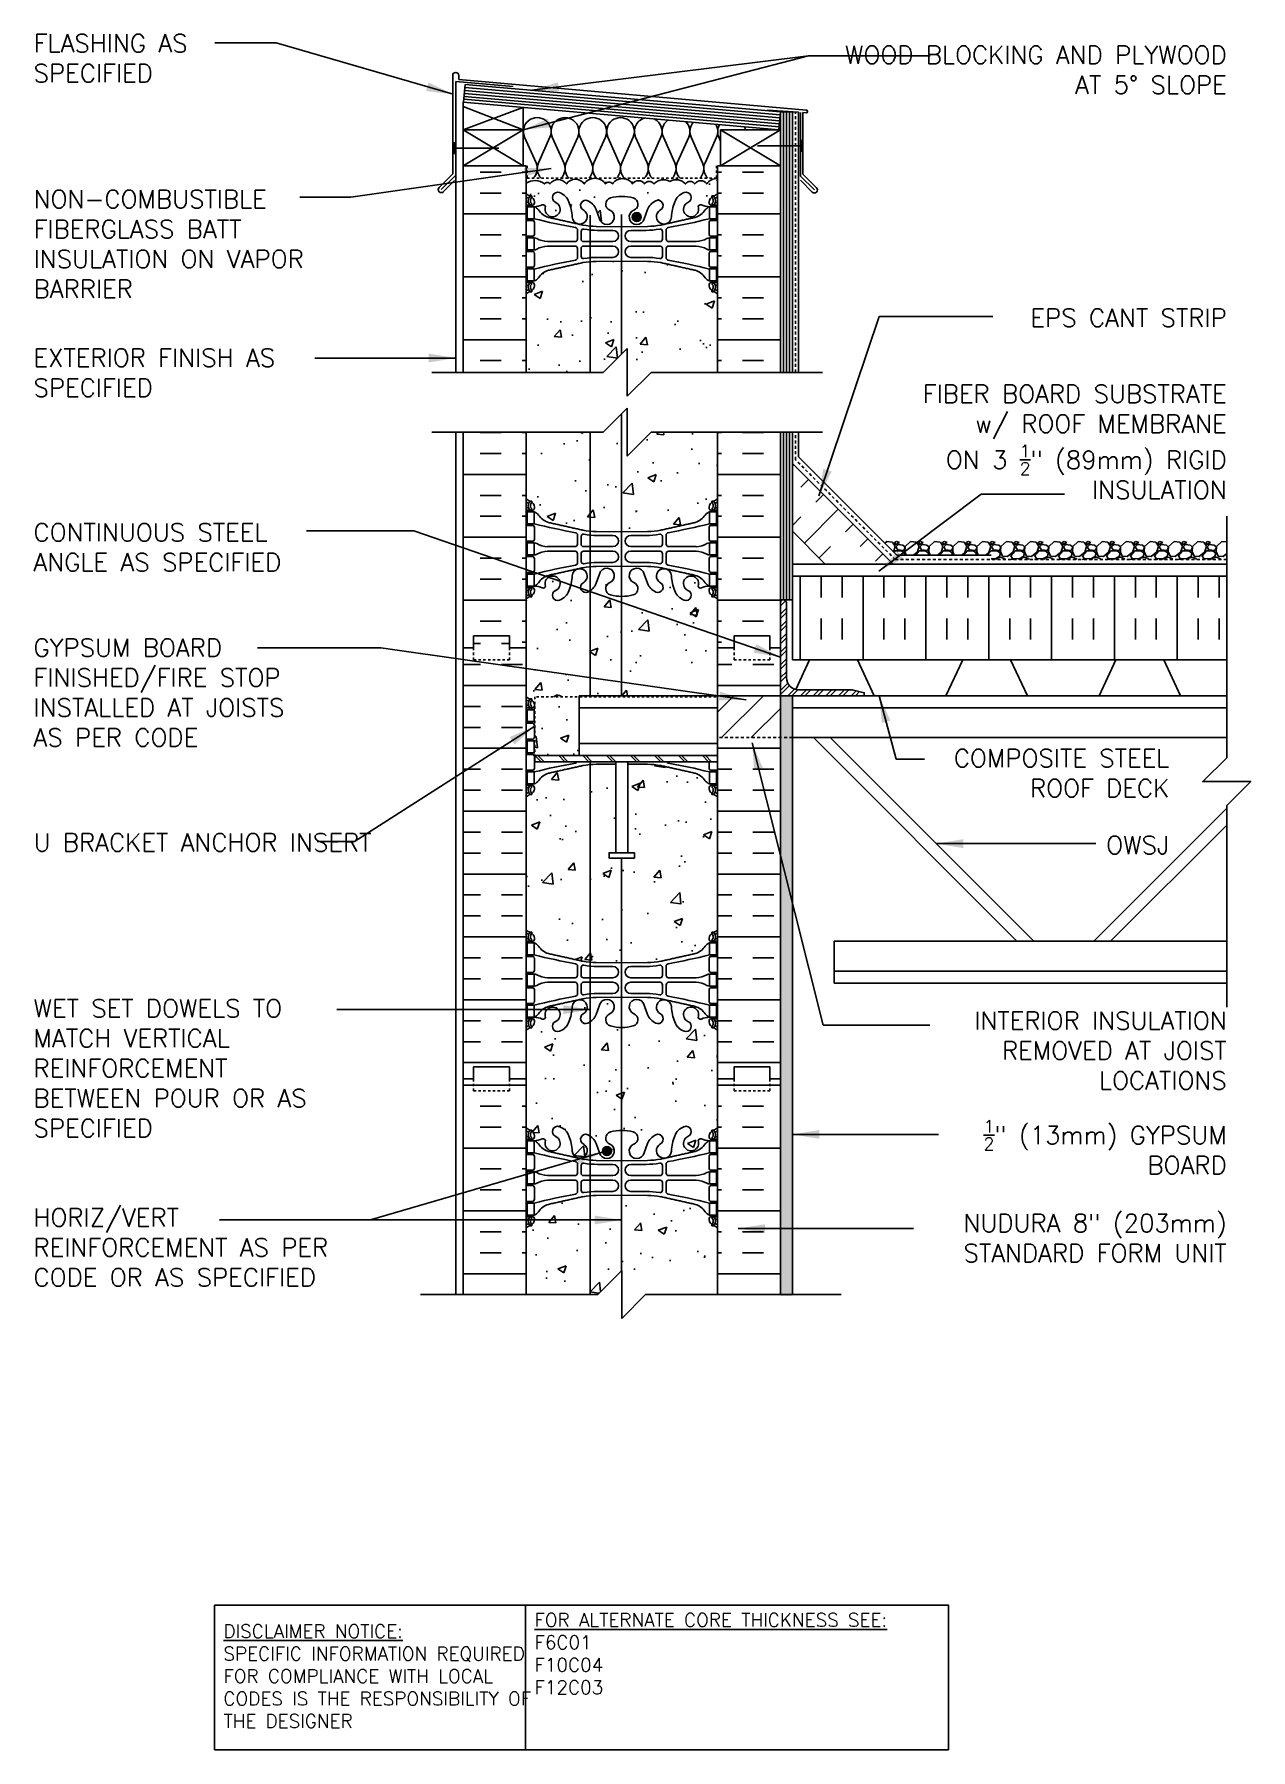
# Model space of a CAD drawing. Header units: inches. Extents: x 257.8 to 308.6, y 223.7 to 295.3.
import ezdxf

# ---------------------------------------------------------------- set-up
doc = ezdxf.new("R2010")
doc.units = ezdxf.units.IN
doc.header["$LTSCALE"] = 0.5
doc.header["$MEASUREMENT"] = 0
doc.linetypes.add('DASHED2', pattern=[0.375, 0.25, -0.125])
doc.linetypes.add('HIDDEN2', pattern=[0.1875, 0.125, -0.0625])
for name, color, linetype in [('HATCH', 12, 'Continuous'), ('line25', 2, 'Continuous'), ('LINE3', 3, 'Continuous'), ('LINE50', 5, 'Continuous'), ('LINE9', 9, 'Continuous'), ('TEXT', 4, 'Continuous'), ('Web_Edge', 9, 'Continuous')]:
    doc.layers.add(name, color=color, linetype=linetype)
doc.styles.add('DIM', font='romans.shx', dxfattribs={"width": 0.7})
doc.styles.add('ROMANS', font='romans.shx', dxfattribs={"height": 1.125})
doc.styles.get("Standard").update_dxf_attribs({"font": 'romans.shx', "height": 1.125})
doc.dimstyles.new('ext_12', dxfattribs={"dimscale": 12, "dimtxt": 0.09375, "dimasz": 0.09375, "dimexe": 0.09375, "dimexo": 0.0625, "dimgap": 0.0625, "dimtad": 1, "dimdec": 1, "dimzin": 3, "dimdsep": 46, "dimlunit": 4, "dimtxsty": 'DIM', "dimcen": 0.09, "dimdle": 0.09375, "dimclrt": 4, "dimadec": 0, "dimazin": 0, "dimtfac": 1, "dimtdec": 1, "dimtmove": 2, "dimatfit": 3, "dimfxl": 1, "dimfrac": 2, "dimtolj": 1, "dimtzin": 0, "dimarcsym": 0})
pattern_1 = [(50, (0, 0), (3.5863, -0.31376), [0.375, -4.125]), (355, (0, 0), (-0.693757, 3.76096), [0.3, -3.3]), (100.4514, (0.299, -0.026), (2.892544, 3.4472), [0.3187, -3.50571]), (46.1842, (0, 1), (5.336207, -0.827596), [0.5625, -6.1875]), (96.6356, (0.4447, 0.931), (4.67331, 4.87059), [0.47805, -5.25857]), (351.1842, (0, 1), (4.67331, 4.87059), [0.45, -4.95]), (21, (0.5, 0.75), (2.984535, -2.013094), [0.375, -4.125]), (326, (0.5, 0.75), (1.216577, 3.62575), [0.3, -3.3]), (71.4514, (0.7487, 0.5822), (4.201112, 1.612656), [0.3187, -3.50571]), (37.5, (0, 0), (0.0607993, 1.6644693), [0, -3.26, 0, -3.35, 0, -3.3125]), (7.5, (0, 0), (1.315348, 1.9720586), [0, -1.91, 0, -3.185, 0, -1.2625]), (327.5, (-1.115, 0), (2.669112, -0.1127744), [0, -1.25, 0, -3.9, 0, -5.175]), (317.5, (-1.615, 0), (2.915931, 0.500525), [0, -1.625, 0, -2.59, 0, -3.675])]

msp = doc.modelspace()

# ---------------------------------------------------------------- texts
at = {"layer": 'TEXT', "char_height": 0.75, "style": 'ROMANS'}
for s, insert, width, attachment_point in [('FLASHING AS \\PSPECIFIED', (257.787, 295.293), 8.7776, 1), ('\\A1;WOOD BLOCKING AND PLYWOOD \\PAT 5%%D SLOPE', (307.617, 294.81), 17.3954, 3), ('NON-COMBUSTIBLE\\PFIBERGLASS BATT INSULATION ON VAPOR BARRIER', (257.787, 288.787), 12.44051, 1), ('\\A1;EPS CANT STRIP', (307.617, 283.832), 9.59335, 3), ('EXTERIOR FINISH AS SPECIFIED', (257.782, 282.163), 12.44051, 1), ('\\A1;FIBER BOARD SUBSTRATE\\Pw/ ROOF MEMBRANE \\PON 3 {\\H0.7x;\\S1/2;}" (89mm) RIGID \\PINSULATION', (307.617, 280.656), 26.1134, 3), ('CONTINUOUS STEEL ANGLE AS SPECIFIED', (257.782, 273.873), 12.4225, 4), ('\\A1;{\\C4;GYPSUM BOARD FINISHED/FIRE STOP INSTALLED AT JOISTS AS PER CODE}', (257.782, 270.057), 12.44051, 1), ('\\A1;COMPOSITE STEEL ROOF DECK', (305.218, 265.443), 10.90808, 3), ('U BRACKET ANCHOR INSERT', (257.786, 261.927), 13.68504, 1), ('\\A1;OWSJ', (305.218, 261.817), 9.59335, 3), ('\\A1;{\\C4;WET SET DOWELS TO MATCH VERTICAL REINFORCEMENT BETWEEN POUR OR AS SPECIFIED}', (257.782, 254.998), 12.44051, 1), ('\\A1;INTERIOR INSULATION REMOVED AT JOIST LOCATIONS', (307.617, 252.859), 12.22718, 6), ('\\A1;{\\H0.7x;\\S1/2;}" (13mm) GYPSUM \\PBOARD', (307.617, 249.96), 17.21743, 3), ('HORIZ/VERT REINFORCEMENT AS PER CODE OR AS SPECIFIED', (257.782, 246.267), 14.65126, 1), ('NUDURA 8" (203mm) STANDARD FORM UNIT', (307.617, 246.032), 17.21743, 3)]:
    msp.add_mtext(s, dxfattribs=dict(at, insert=insert, width=width, attachment_point=attachment_point))
at = {"layer": 'TEXT', "char_height": 0.5625, "attachment_point": 4}
for s, insert, width in [('{\\LFOR ALTERNATE CORE THICKNESS SEE:\\P}F6C01\\PF10C04\\PF12C03', (278.705, 227.681), 23.33295), ('{\\LDISCLAIMER NOTICE:}\\PSPECIFIC INFORMATION REQUIRED FOR COMPLIANCE WITH LOCAL CODES IS THE RESPONSIBILITY OF THE DESIGNER', (265.713, 226.741), 14.00235)]:
    msp.add_mtext(s, dxfattribs=dict(at, insert=insert, width=width))

# ---------------------------------------------------------------- hatches: boundary and pattern name
at = {"layer": 'HATCH'}
h = msp.add_hatch(dxfattribs=at)
h.set_pattern_fill('INSUL', color=256, scale=7, style=0)
h.set_pattern_definition([(0, (-2647.8097, -124.3354), (0, 2.625), []), (0, (-2647.8097, -123.4604), (0, 2.625), [0.875, -0.875]), (0, (-2647.8097, -122.5854), (0, 2.625), [0.875, -0.875])])
h.paths.add_polyline_path([(278.352, 289.802), (275.727, 289.802), (275.727, 281.177), (278.352, 281.177)])
h = msp.add_hatch(dxfattribs=at)
h.set_pattern_fill('INSUL', color=256, scale=7, style=0)
h.set_pattern_definition([(180, (3212.5135, -124.3354), (0, 2.625), []), (180, (3212.5135, -123.4604), (0, 2.625), [0.875, -0.875]), (180, (3212.5135, -122.5854), (0, 2.625), [0.875, -0.875])])
h.paths.add_polyline_path([(288.977, 289.802), (286.352, 289.802), (286.352, 281.177), (288.977, 281.177)])
h = msp.add_hatch(dxfattribs=at)
h.set_pattern_fill('AR-CONC', color=256, scale=0.5)
h.set_pattern_definition(pattern_1)
h.paths.add_polyline_path([(282.352, 288.524, -0.068475), (282.826, 288.462, -0.734872), (282.849, 287.951, 1.612474), (283.281, 287.591), (283.423, 287.978, -0.173075), (283.769, 288.345, -0.994662), (283.951, 287.95, 1.629604), (284.423, 287.649, -0.069923), (284.559, 288.293, -0.21345), (284.952, 288.682, -1), (285.115, 288.274, 2.087231), (285.549, 288.049, -0.669601), (285.681, 288.169, 0.085348), (286.011, 288.094), (286.116, 288.094), (286.116, 288.164), (286.068, 288.164, -0.414214), (286.006, 288.226), (286.006, 288.294, -0.249069), (286.116, 288.501), (286.116, 288.542), (286.206, 288.542, 0.088416), (286.352, 288.64), (286.352, 289.267, 0.259173), (285.901, 289.048, 0.520567), (285.401, 289.048, 0.520567), (285.014, 289.048, 0.336749), (284.352, 289.153, 0.336749), (283.69, 289.048, 0.520567), (283.303, 289.048, 0.520567), (282.803, 289.048, 0.520567), (281.957, 289.048, 0.520567), (281.675, 289.048, 0.520567), (280.78, 289.048, 0.520567), (280.04, 289.048, 0.520567), (279.347, 289.048, 0.520567), (279.127, 289.048, 0.321585), (278.352, 289.073), (278.352, 288.64, 0.088416), (278.498, 288.542), (278.588, 288.542), (278.588, 288.501, -0.249069), (278.698, 288.294), (278.698, 288.226, -0.414214), (278.635, 288.164), (278.588, 288.164), (278.588, 288.094), (278.693, 288.094, 0.085348), (279.022, 288.169, -0.669601), (279.155, 288.049, 2.087231), (279.589, 288.274, -1), (279.752, 288.682, -0.21345), (280.144, 288.293, -0.069923), (280.281, 287.649, 1.629604), (280.752, 287.95, -0.994662), (280.935, 288.345, -0.173075), (281.28, 287.978), (281.423, 287.591, 1.612474), (281.855, 287.951, -0.734872), (281.878, 288.462, -0.068475)])
edge = h.paths.add_edge_path()
edge.add_arc((286.006, 284.086), 0.5, 46.21089, 66.42182)
edge.add_line((286.206, 284.545), (286.116, 284.545))
edge.add_line((286.116, 284.545), (286.116, 284.586))
edge.add_arc((286.256, 284.794), 0.25, 180, 235.9442, ccw=False)
edge.add_line((286.006, 284.794), (286.006, 284.861))
edge.add_arc((286.068, 284.861), 0.0625, 90, 180, ccw=False)
edge.add_line((286.068, 284.924), (286.116, 284.924))
edge.add_line((286.116, 284.924), (286.116, 284.994))
edge.add_line((286.116, 284.994), (286.011, 284.994))
edge.add_arc((286.133, 285.336), 0.364, 212.04242, 250.33874, ccw=False)
edge.add_arc((285.21, 284.725), 0.743, 34.22802, 73.81071)
edge.add_spline(control_points=[(285.418, 285.439), (283.98, 285.759)], knot_values=[0, 0, 1, 1], degree=1, periodic=0)
edge.add_arc((283.424, 282.828), 2.984, 79.25462, 90.09947)
edge.add_line((283.419, 285.812), (282.352, 285.827))
edge.add_line((282.352, 285.827), (281.285, 285.812))
edge.add_arc((281.28, 282.828), 2.984, 89.90053, 100.74538)
edge.add_spline(control_points=[(280.724, 285.759), (279.286, 285.439)], knot_values=[0, 0, 1, 1], degree=1, periodic=0)
edge.add_arc((279.494, 284.725), 0.743, 106.18929, 145.77198)
edge.add_arc((278.571, 285.336), 0.364, 289.66126, 327.95758, ccw=False)
edge.add_line((278.693, 284.994), (278.588, 284.994))
edge.add_line((278.588, 284.994), (278.588, 284.924))
edge.add_line((278.588, 284.924), (278.635, 284.924))
edge.add_arc((278.635, 284.861), 0.0625, 0, 90, ccw=False)
edge.add_line((278.698, 284.861), (278.698, 284.794))
edge.add_arc((278.448, 284.794), 0.25, 304.0558, 360, ccw=False)
edge.add_line((278.588, 284.586), (278.588, 284.545))
edge.add_line((278.588, 284.545), (278.498, 284.545))
edge.add_arc((278.698, 284.086), 0.5, 113.57818, 133.78911)
edge.add_line((278.352, 284.447), (278.352, 281.177))
edge.add_line((278.352, 281.177), (281.571, 281.177))
edge.add_line((281.571, 281.177), (282.571, 282.177))
edge.add_line((282.571, 282.177), (282.571, 280.177))
edge.add_line((282.571, 280.177), (283.571, 281.177))
edge.add_line((283.571, 281.177), (286.352, 281.177))
edge.add_line((286.352, 281.177), (286.352, 284.447))
edge = h.paths.add_edge_path()
edge.add_line((282.571, 279.677), (281.571, 278.677))
edge.add_line((281.571, 278.677), (278.352, 278.677))
edge.add_line((278.352, 278.677), (278.352, 275.901))
edge.add_arc((278.698, 276.262), 0.5, 226.21089, 246.42182)
edge.add_line((278.498, 275.804), (278.588, 275.804))
edge.add_line((278.588, 275.804), (278.588, 275.762))
edge.add_arc((278.448, 275.555), 0.25, 0, 55.9442, ccw=False)
edge.add_line((278.698, 275.555), (278.698, 275.488))
edge.add_arc((278.635, 275.488), 0.0625, -90, 0, ccw=False)
edge.add_line((278.635, 275.425), (278.588, 275.425))
edge.add_line((278.588, 275.425), (278.588, 275.355))
edge.add_line((278.588, 275.355), (278.693, 275.355))
edge.add_arc((278.571, 275.013), 0.364, 32.04242, 70.33874, ccw=False)
edge.add_arc((279.494, 275.624), 0.743, 214.22802, 253.81071)
edge.add_spline(control_points=[(279.286, 274.91), (280.724, 274.589)], knot_values=[0, 0, 1, 1], degree=1, periodic=0)
edge.add_arc((281.28, 277.521), 2.984, 259.25462, 270.09947)
edge.add_line((281.285, 274.537), (282.352, 274.521))
edge.add_line((282.352, 274.521), (283.419, 274.537))
edge.add_arc((283.424, 277.521), 2.984, 269.90053, 280.74538)
edge.add_spline(control_points=[(283.98, 274.589), (285.418, 274.91)], knot_values=[0, 0, 1, 1], degree=1, periodic=0)
edge.add_arc((285.21, 275.624), 0.743, 286.18929, 325.77198)
edge.add_arc((286.133, 275.013), 0.364, 109.66126, 147.95758, ccw=False)
edge.add_line((286.011, 275.355), (286.116, 275.355))
edge.add_line((286.116, 275.355), (286.116, 275.425))
edge.add_line((286.116, 275.425), (286.068, 275.425))
edge.add_arc((286.068, 275.488), 0.0625, 180, 270, ccw=False)
edge.add_line((286.006, 275.488), (286.006, 275.555))
edge.add_arc((286.256, 275.555), 0.25, 124.0558, 180, ccw=False)
edge.add_line((286.116, 275.762), (286.116, 275.804))
edge.add_line((286.116, 275.804), (286.206, 275.804))
edge.add_arc((286.006, 276.262), 0.5, 293.57818, 313.78911)
edge.add_line((286.352, 275.901), (286.352, 278.677))
edge.add_line((286.352, 278.677), (283.571, 278.677))
edge.add_line((283.571, 278.677), (282.571, 277.677))
edge.add_line((282.571, 277.677), (282.571, 279.677))
h.paths.add_polyline_path([(286.352, 271.709, 0.088416), (286.206, 271.806), (286.116, 271.806), (286.116, 271.848, -0.249069), (286.006, 272.055), (286.006, 272.123, -0.414214), (286.068, 272.185), (286.116, 272.185), (286.116, 272.255), (286.011, 272.255, 0.085348), (285.681, 272.18, -0.669601), (285.549, 272.3, 2.087231), (285.115, 272.075, -1), (284.952, 271.667, -0.21345), (284.559, 272.056, -0.069923), (284.423, 272.7, 1.629604), (283.951, 272.398, -0.994662), (283.769, 272.004, -0.173075), (283.423, 272.37), (283.281, 272.757, 1.612474), (282.849, 272.398, -0.734872), (282.826, 271.887, -0.068475), (282.352, 271.825, -0.068475), (281.878, 271.887, -0.734872), (281.855, 272.398, 1.612474), (281.423, 272.757), (281.28, 272.37, -0.173075), (280.935, 272.004, -0.994662), (280.752, 272.398, 1.629604), (280.281, 272.7, -0.069923), (280.144, 272.056, -0.21345), (279.752, 271.667, -1), (279.589, 272.075, 2.087231), (279.155, 272.3, -0.669601), (279.022, 272.18, 0.085348), (278.693, 272.255), (278.588, 272.255), (278.588, 272.185), (278.635, 272.185, -0.414214), (278.698, 272.123), (278.698, 272.055, -0.249069), (278.588, 271.848), (278.588, 271.806), (278.498, 271.806, 0.088416), (278.352, 271.709), (278.352, 269.675), (278.352, 267.64, 0.088416), (278.498, 267.543), (278.588, 267.543), (278.588, 267.501, -0.249069), (278.698, 267.294), (278.717, 267.627), (279.509, 267.627, -0.311562), (279.752, 267.683, -0.046736), (279.866, 267.627), (280.577, 267.627), (280.577, 267.675), (286.352, 267.675)])
h.paths.add_polyline_path([(280.577, 267.627), (279.866, 267.627), (278.717, 267.627), (278.717, 265.175), (280.577, 265.175)])
edge = h.paths.add_edge_path()
edge.add_line((281.823, 261.123), (282.102, 261.123))
edge.add_line((282.102, 261.123), (282.102, 264.824))
edge.add_line((282.102, 264.824), (281.285, 264.812))
edge.add_arc((281.28, 261.828), 2.984, 89.90053, 100.74538)
edge.add_spline(control_points=[(280.724, 264.76), (279.286, 264.439)], knot_values=[0, 0, 1, 1], degree=1, periodic=0)
edge.add_arc((279.494, 263.725), 0.743, 106.18929, 145.77198)
edge.add_arc((278.571, 264.337), 0.364, 289.66126, 327.95758, ccw=False)
edge.add_line((278.693, 263.994), (278.588, 263.994))
edge.add_line((278.588, 263.994), (278.588, 263.924))
edge.add_line((278.588, 263.924), (278.635, 263.924))
edge.add_arc((278.635, 263.861), 0.0625, 0, 90, ccw=False)
edge.add_line((278.698, 263.861), (278.698, 263.794))
edge.add_arc((278.448, 263.794), 0.25, 304.0558, 360, ccw=False)
edge.add_line((278.588, 263.587), (278.588, 263.545))
edge.add_line((278.588, 263.545), (278.498, 263.545))
edge.add_arc((278.698, 263.087), 0.5, 113.57818, 133.78911)
edge.add_line((278.352, 263.448), (278.352, 257.901))
edge.add_arc((278.698, 258.262), 0.5, 226.21089, 246.42182)
edge.add_line((278.498, 257.804), (278.588, 257.804))
edge.add_line((278.588, 257.804), (278.588, 257.762))
edge.add_arc((278.448, 257.555), 0.25, 0, 55.9442, ccw=False)
edge.add_line((278.698, 257.555), (278.698, 257.488))
edge.add_arc((278.635, 257.488), 0.0625, -90, 0, ccw=False)
edge.add_line((278.635, 257.425), (278.588, 257.425))
edge.add_line((278.588, 257.425), (278.588, 257.355))
edge.add_line((278.588, 257.355), (278.693, 257.355))
edge.add_arc((278.571, 257.013), 0.364, 32.04242, 70.33874, ccw=False)
edge.add_arc((279.494, 257.624), 0.743, 214.22802, 253.81071)
edge.add_spline(control_points=[(279.286, 256.91), (280.724, 256.589)], knot_values=[0, 0, 1, 1], degree=1, periodic=0)
edge.add_arc((281.28, 259.521), 2.984, 259.25462, 270.09947)
edge.add_line((281.285, 256.537), (282.352, 256.521))
edge.add_line((282.352, 256.521), (283.419, 256.537))
edge.add_arc((283.424, 259.521), 2.984, 269.90053, 280.74538)
edge.add_spline(control_points=[(283.98, 256.589), (285.418, 256.91)], knot_values=[0, 0, 1, 1], degree=1, periodic=0)
edge.add_arc((285.21, 257.624), 0.743, 286.18929, 325.77198)
edge.add_arc((286.133, 257.013), 0.364, 109.66126, 147.95758, ccw=False)
edge.add_line((286.011, 257.355), (286.116, 257.355))
edge.add_line((286.116, 257.355), (286.116, 257.425))
edge.add_line((286.116, 257.425), (286.068, 257.425))
edge.add_arc((286.068, 257.488), 0.0625, 180, 270, ccw=False)
edge.add_line((286.006, 257.488), (286.006, 257.555))
edge.add_arc((286.256, 257.555), 0.25, 124.0558, 180, ccw=False)
edge.add_line((286.116, 257.762), (286.116, 257.804))
edge.add_line((286.116, 257.804), (286.206, 257.804))
edge.add_arc((286.006, 258.262), 0.5, 293.57818, 313.78911)
edge.add_line((286.352, 257.901), (286.352, 263.448))
edge.add_arc((286.006, 263.087), 0.5, 46.21089, 66.42182)
edge.add_line((286.206, 263.545), (286.116, 263.545))
edge.add_line((286.116, 263.545), (286.116, 263.587))
edge.add_arc((286.256, 263.794), 0.25, 180, 235.9442, ccw=False)
edge.add_line((286.006, 263.794), (286.006, 263.861))
edge.add_arc((286.068, 263.861), 0.0625, 90, 180, ccw=False)
edge.add_line((286.068, 263.924), (286.116, 263.924))
edge.add_line((286.116, 263.924), (286.116, 263.994))
edge.add_line((286.116, 263.994), (286.011, 263.994))
edge.add_arc((286.133, 264.337), 0.364, 212.04242, 250.33874, ccw=False)
edge.add_arc((285.21, 263.725), 0.743, 34.22802, 73.81071)
edge.add_spline(control_points=[(285.418, 264.439), (283.98, 264.76)], knot_values=[0, 0, 1, 1], degree=1, periodic=0)
edge.add_arc((283.424, 261.828), 2.984, 79.25462, 90.09947)
edge.add_line((283.419, 264.812), (282.602, 264.824))
edge.add_line((282.602, 264.824), (282.602, 261.123))
edge.add_line((282.602, 261.123), (282.881, 261.123))
edge.add_line((282.881, 261.123), (282.881, 260.896))
edge.add_line((282.881, 260.896), (282.621, 260.896))
edge.add_line((282.621, 260.896), (282.352, 260.896))
edge.add_line((282.352, 260.896), (281.823, 260.896))
edge.add_line((281.823, 260.896), (281.823, 261.123))
h.paths.add_polyline_path([(286.352, 251.675), (286.352, 253.709, 0.088416), (286.206, 253.806), (286.116, 253.806), (286.116, 253.848, -0.249069), (286.006, 254.055), (286.006, 254.123, -0.414214), (286.068, 254.185), (286.116, 254.185), (286.116, 254.255), (286.011, 254.255, 0.085348), (285.681, 254.18, -0.669601), (285.549, 254.3, 2.087231), (285.115, 254.075, -1), (284.952, 253.667, -0.227838), (284.547, 254.091, -0.06598), (284.423, 254.7, 1.629604), (283.951, 254.398, -1.059167), (283.745, 254.017, -0.16372), (283.423, 254.37), (283.281, 254.757, 1.612474), (282.849, 254.398, -0.734872), (282.826, 253.887, -0.068475), (282.352, 253.825, -0.068475), (281.878, 253.887, -0.734872), (281.855, 254.398, 1.612474), (281.423, 254.757), (281.28, 254.37, -0.16372), (280.959, 254.017, -1.059167), (280.752, 254.398, 1.629604), (280.281, 254.7, -0.06598), (280.157, 254.091, -0.227838), (279.752, 253.667, -1), (279.589, 254.075, 2.087231), (279.155, 254.3, -0.669601), (279.022, 254.18, 0.085348), (278.693, 254.255), (278.588, 254.255), (278.588, 254.185), (278.635, 254.185, -0.414214), (278.698, 254.123), (278.698, 254.055, -0.249069), (278.588, 253.848), (278.588, 253.806), (278.498, 253.806, 0.088416), (278.352, 253.709), (278.352, 251.675), (278.352, 249.64, 0.088416), (278.498, 249.543), (278.588, 249.543), (278.588, 249.501, -0.249069), (278.698, 249.294), (278.698, 249.226, -0.414214), (278.635, 249.164), (278.588, 249.164), (278.588, 249.094), (278.693, 249.094, 0.085348), (279.022, 249.17, -0.669601), (279.155, 249.049, 2.087231), (279.589, 249.274, -1), (279.752, 249.683, -0.227838), (280.157, 249.258, -0.06598), (280.281, 248.65, 1.629604), (280.752, 248.951, -1.059167), (280.959, 249.333, -0.16372), (281.28, 248.979), (281.423, 248.592, 1.612474), (281.855, 248.951, -0.734872), (281.878, 249.462, -0.068475), (282.352, 249.525, -0.068475), (282.826, 249.462, -0.734872), (282.849, 248.951, 1.612474), (283.281, 248.592), (283.423, 248.979, -0.16372), (283.745, 249.333, -1.059167), (283.951, 248.951, 1.629604), (284.423, 248.65, -0.06598), (284.547, 249.258, -0.227838), (284.952, 249.683, -1), (285.115, 249.274, 2.087231), (285.549, 249.049, -0.669601), (285.681, 249.17, 0.085348), (286.011, 249.094), (286.116, 249.094), (286.116, 249.164), (286.068, 249.164, -0.414214), (286.006, 249.226), (286.006, 249.294, -0.249069), (286.116, 249.501), (286.116, 249.543), (286.206, 249.543, 0.088416), (286.352, 249.64)])
h = msp.add_hatch(dxfattribs=at)
h.set_pattern_fill('INSUL', color=256, scale=7, style=0)
h.set_pattern_definition([(0, (-2647.8097, -127.335), (0, 2.625), []), (0, (-2647.8097, -126.46), (0, 2.625), [0.875, -0.875]), (0, (-2647.8097, -125.585), (0, 2.625), [0.875, -0.875])])
h.paths.add_polyline_path([(278.352, 278.675), (275.727, 278.675), (275.727, 269.675), (276.164, 269.675), (276.164, 270.175), (277.664, 270.175), (277.664, 269.675), (278.352, 269.675)])
h = msp.add_hatch(dxfattribs=at)
h.set_pattern_fill('INSUL', color=256, scale=7, style=0)
h.set_pattern_definition([(180, (3212.5135, -127.335), (0, 2.625), []), (180, (3212.5135, -126.46), (0, 2.625), [0.875, -0.875]), (180, (3212.5135, -125.585), (0, 2.625), [0.875, -0.875])])
h.paths.add_polyline_path([(288.977, 278.675), (286.352, 278.675), (286.352, 269.675), (287.039, 269.675), (287.039, 270.175), (288.539, 270.175), (288.539, 269.675), (288.977, 269.675)])
h = msp.add_hatch(dxfattribs=at)
h.set_pattern_fill('INSUL', color=256, scale=7, angle=45, style=0)
h.set_pattern_definition([(45, (182.1738, 114.2734), (-1.856155, 1.856155), []), (45, (181.555, 114.8922), (-1.856155, 1.856155), [0.875, -0.875]), (45, (180.9363, 115.511), (-1.856155, 1.856155), [0.875, -0.875])])
h.paths.add_polyline_path([(290.725, 273.3), (293.554, 273.3), (289.477, 277.376), (289.477, 274.548)])
h = msp.add_hatch(dxfattribs=at)
h.set_pattern_fill('INSUL', color=256, scale=7, angle=90, style=0)
h.set_pattern_definition([(90, (182.1738, 114.2734), (-2.625, 2e-16), []), (90, (181.2988, 114.2734), (-2.625, 2e-16), [0.875, -0.875]), (90, (180.4238, 114.2734), (-2.625, 2e-16), [0.875, -0.875])])
h.paths.add_polyline_path([(289.477, 272.675), (289.477, 269.175), (307.617, 269.175), (307.617, 272.675)])
h = msp.add_hatch(dxfattribs=at)
h.set_pattern_fill('ANSI32', color=256, style=0)
h.set_pattern_definition([(45, (169.95827, 12.58652), (-0.26516504, 0.26516504), []), (45, (170.13504, 12.58652), (-0.26516504, 0.26516504), [])])
h.paths.add_polyline_path([(289.227, 268.425), (289.227, 271.55, 0.414214), (289.102, 271.675), (288.977, 271.675), (288.977, 267.675), (292.477, 267.675), (292.477, 267.8), (291.977, 267.925), (289.727, 267.925, -0.414214)])
h = msp.add_hatch(dxfattribs=at)
h.set_pattern_fill('INSUL', color=256, scale=7, style=0)
h.set_pattern_definition([(0, (287.8207, 257.6042), (0, 2.625), []), (0, (287.8207, 258.4792), (0, 2.625), [0.875, -0.875]), (0, (287.8207, 259.3542), (0, 2.625), [0.875, -0.875])])
h.paths.add_polyline_path([(288.977, 265.925), (286.352, 265.925), (286.352, 251.675), (287.039, 251.675), (287.039, 252.175), (288.539, 252.175), (288.539, 251.675), (288.977, 251.675)])
h.paths.add_polyline_path([(288.977, 269.675), (288.539, 269.675), (288.539, 269.175), (287.039, 269.175), (287.039, 269.675), (286.352, 269.675), (286.352, 267.675), (288.977, 267.675)])
h.paths.add_polyline_path([(275.727, 251.675), (276.164, 251.675), (276.164, 252.175), (277.664, 252.175), (277.664, 251.675), (278.352, 251.675), (278.352, 269.675), (277.664, 269.675), (277.664, 270.175), (276.164, 270.175), (276.164, 269.675), (275.727, 269.675)])
h = msp.add_hatch(dxfattribs=at)
h.set_pattern_fill('ANSI31', color=256, scale=7, style=0)
h.set_pattern_definition([(45, (209.2446, 72.33255), (-0.6187184, 0.6187184), [])])
h.paths.add_polyline_path([(288.977, 267.175), (286.352, 267.175), (286.352, 265.925), (288.977, 265.925)])
h.paths.add_polyline_path([(288.977, 267.675), (286.477, 267.675), (286.352, 267.675), (286.352, 267.175), (288.977, 267.175)])
h = msp.add_hatch(dxfattribs=at)
h.set_pattern_fill('AR-SAND', color=256, scale=0.25, style=0)
h.set_pattern_definition([(37.5, (113.9714, 3.2245), (-0.01574834, 0.48170594), [0, -0.38, 0, -0.425, 0, -0.40625]), (7.5, (113.9714, 3.2245), (0.4424442, 0.7055365), [0, -0.205, 0, -0.3425, 0, -0.13125]), (327.5, (113.6639, 3.2245), (0.77853547, 0.00141476), [0, -0.125, 0, -0.45, 0, -0.5875]), (317.5, (113.6639, 3.2245), (0.7515317, 0.2194189), [0, -0.0625, 0, -0.295, 0, -0.3375])])
h.paths.add_polyline_path([(289.477, 267.675), (288.977, 267.675), (288.977, 251.615), (288.977, 242.615), (289.477, 242.615)])
h = msp.add_hatch(dxfattribs=at)
h.set_pattern_fill('INSUL', color=256, scale=7, style=0)
h.set_pattern_definition([(0, (-2647.8097, -163.335), (0, 2.625), []), (0, (-2647.8097, -162.46), (0, 2.625), [0.875, -0.875]), (0, (-2647.8097, -161.585), (0, 2.625), [0.875, -0.875])])
h.paths.add_polyline_path([(275.727, 242.677), (278.352, 242.677), (278.352, 251.675), (277.664, 251.675), (277.664, 252.175), (276.164, 252.175), (276.164, 251.675), (275.727, 251.675)])
h = msp.add_hatch(dxfattribs=at)
h.set_pattern_fill('INSUL', color=256, scale=7, style=0)
h.set_pattern_definition([(180, (3212.5135, -163.335), (0, 2.625), []), (180, (3212.5135, -162.46), (0, 2.625), [0.875, -0.875]), (180, (3212.5135, -161.585), (0, 2.625), [0.875, -0.875])])
h.paths.add_polyline_path([(286.352, 242.677), (288.977, 242.677), (288.977, 251.675), (288.539, 251.675), (288.539, 252.175), (287.039, 252.175), (287.039, 251.675), (286.352, 251.675)])
h = msp.add_hatch(dxfattribs=at)
h.set_pattern_fill('AR-CONC', color=256, scale=0.5)
h.set_pattern_definition(pattern_1)
edge = h.paths.add_edge_path()
edge.add_arc((286.006, 245.087), 0.5, 46.21089, 66.42182)
edge.add_line((286.206, 245.545), (286.116, 245.545))
edge.add_line((286.116, 245.545), (286.116, 245.587))
edge.add_arc((286.256, 245.794), 0.25, 180, 235.9442, ccw=False)
edge.add_line((286.006, 245.794), (286.006, 245.861))
edge.add_arc((286.068, 245.861), 0.0625, 90, 180, ccw=False)
edge.add_line((286.068, 245.924), (286.116, 245.924))
edge.add_line((286.116, 245.924), (286.116, 245.994))
edge.add_line((286.116, 245.994), (286.011, 245.994))
edge.add_arc((286.133, 246.337), 0.364, 214.97751, 250.33874, ccw=False)
edge.add_arc((285.21, 245.725), 0.743, 32.79192, 73.81071)
edge.add_spline(control_points=[(285.418, 246.439), (283.98, 246.76)], knot_values=[0, 0, 1, 1], degree=1, periodic=0)
edge.add_arc((283.424, 243.828), 2.984, 79.25462, 90.09947)
edge.add_line((283.419, 246.812), (282.352, 246.828))
edge.add_line((282.352, 246.828), (281.285, 246.812))
edge.add_arc((281.28, 243.828), 2.984, 89.90053, 100.74538)
edge.add_spline(control_points=[(280.724, 246.76), (279.286, 246.439)], knot_values=[0, 0, 1, 1], degree=1, periodic=0)
edge.add_arc((279.494, 245.725), 0.743, 106.18929, 147.20808)
edge.add_arc((278.571, 246.337), 0.364, 289.66126, 325.02249, ccw=False)
edge.add_line((278.693, 245.994), (278.588, 245.994))
edge.add_line((278.588, 245.994), (278.588, 245.924))
edge.add_line((278.588, 245.924), (278.635, 245.924))
edge.add_arc((278.635, 245.861), 0.0625, 0, 90, ccw=False)
edge.add_line((278.698, 245.861), (278.698, 245.794))
edge.add_arc((278.448, 245.794), 0.25, 304.0558, 360, ccw=False)
edge.add_line((278.588, 245.587), (278.588, 245.545))
edge.add_line((278.588, 245.545), (278.498, 245.545))
edge.add_arc((278.698, 245.087), 0.5, 113.57818, 133.78911)
edge.add_line((278.352, 245.448), (278.352, 242.677))
edge.add_line((278.352, 242.677), (281.346, 242.677))
edge.add_line((281.346, 242.677), (282.346, 243.677))
edge.add_line((282.346, 243.677), (282.346, 242.677))
edge.add_line((282.346, 242.677), (282.346, 241.677))
edge.add_line((282.346, 241.677), (283.346, 242.677))
edge.add_line((283.346, 242.677), (286.352, 242.677))
edge.add_line((286.352, 242.677), (286.352, 245.448))
at = {"layer": 'LINE3'}
h = msp.add_hatch(color=256, dxfattribs=at)
h.paths.add_polyline_path([(283.16, 287.698, 0.831395), (282.791, 287.698)])
h.paths.add_polyline_path([(283.163, 287.664, 0.045935), (283.16, 287.698), (282.791, 287.698, 0.045935), (282.788, 287.664, 1)])
h = msp.add_hatch(color=256, dxfattribs=at)
h.paths.add_polyline_path([(281.912, 248.699, 0.831395), (281.544, 248.699)])
h.paths.add_polyline_path([(281.916, 248.665, 0.045935), (281.912, 248.699), (281.544, 248.699, 0.045935), (281.541, 248.665, 1)])

# ---------------------------------------------------------------- linework, layer by layer
at = {"color": 192}
for p, q in [((299.29, 267.675), (302.29, 267.675)), ((305.689, 267.675), (307.617, 267.675))]:
    msp.add_line(p, q, dxfattribs=at)
at = {"layer": 'HATCH'}
for p, q in [((275.289, 289.465), (275.289, 293.576)), ((275.414, 289.413), (275.414, 293.317)), ((277.819, 293.107), (275.414, 293.317)), ((275.539, 293.401), (275.539, 293.576)), ((290.058, 292.13), (275.539, 293.401)), ((288.955, 291.8), (275.786, 292.952)), ((288.966, 291.925), (275.797, 293.077)), ((275.727, 292.281), (278.227, 291.302)), ((278.216, 292.238), (275.727, 291.302)), ((288.922, 291.427), (275.753, 292.579)), ((288.933, 291.551), (275.764, 292.703)), ((288.944, 291.676), (275.775, 292.828)), ((289.727, 292.036), (288.42, 292.127)), ((289.102, 281.177), (289.102, 292.053)), ((289.227, 281.177), (289.227, 292.053)), ((289.352, 281.177), (289.352, 292.053)), ((289.727, 281.177), (289.727, 292.036)), ((289.821, 289.369), (289.821, 292.029)), ((290.051, 292.017), (289.914, 292.025)), ((289.914, 289.452), (289.914, 292.025)), ((278.227, 289.802), (275.727, 291.302)), ((278.227, 291.302), (275.727, 289.802)), ((278.29, 290.999), (278.769, 289.925)), ((279.349, 290.999), (278.87, 289.925)), ((279.449, 290.999), (279.928, 289.925)), ((280.508, 290.999), (280.029, 289.925)), ((280.609, 290.999), (281.088, 289.925)), ((281.668, 290.999), (281.189, 289.925)), ((281.768, 290.999), (282.247, 289.925)), ((282.827, 290.999), (282.348, 289.925)), ((282.927, 290.999), (283.407, 289.925)), ((283.986, 290.999), (283.507, 289.925)), ((284.087, 290.999), (284.566, 289.925)), ((285.146, 290.999), (284.667, 289.925)), ((285.246, 290.999), (285.726, 289.925)), ((286.305, 290.999), (285.826, 289.925)), ((286.405, 290.999), (286.477, 290.838)), ((286.477, 289.802), (288.977, 291.302)), ((286.477, 291.302), (288.977, 289.802)), ((275.289, 289.465), (274.721, 288.896)), ((275.414, 289.413), (274.809, 288.808)), ((289.821, 289.369), (290.395, 288.794)), ((289.914, 289.452), (290.483, 288.883)), ((275.364, 289.186), (274.897, 288.719)), ((289.808, 289.205), (290.306, 288.706)), ((289.102, 271.675), (289.102, 278.677)), ((289.227, 271.675), (289.227, 278.677)), ((289.352, 271.675), (289.352, 278.677)), ((289.727, 277.657), (289.727, 278.677)), ((293.834, 273.55), (289.727, 277.657)), ((293.414, 274.113), (293.339, 274.045)), ((293.654, 274.093), (293.414, 274.113)), ((293.765, 273.914), (293.655, 274.094)), ((293.693, 273.691), (293.764, 273.913)), ((293.72, 273.664), (293.774, 273.723)), ((293.753, 274.083), (293.793, 273.983)), ((293.824, 274.113), (293.754, 274.083)), ((293.774, 273.723), (294.034, 273.723)), ((293.793, 273.984), (293.943, 274.074)), ((293.894, 273.993), (293.794, 273.893)), ((293.794, 273.894), (293.874, 273.774)), ((293.944, 274.074), (293.824, 274.114)), ((293.874, 273.773), (294.124, 273.743)), ((294.095, 273.964), (293.895, 273.994)), ((294.034, 273.725), (294.164, 273.635)), ((294.175, 273.892), (294.095, 273.962)), ((294.124, 273.743), (294.174, 273.833)), ((294.164, 273.633), (294.14, 273.55)), ((294.172, 273.695), (294.234, 273.55)), ((294.183, 273.904), (294.173, 273.694)), ((294.174, 273.833), (294.174, 273.893)), ((294.414, 274.113), (294.184, 273.903)), ((294.654, 274.093), (294.414, 274.113)), ((294.535, 273.55), (294.684, 273.664)), ((294.617, 273.55), (294.774, 273.723)), ((294.765, 273.914), (294.655, 274.094)), ((294.684, 273.663), (294.764, 273.913)), ((294.753, 274.083), (294.793, 273.983)), ((294.824, 274.113), (294.754, 274.083)), ((294.774, 273.723), (295.034, 273.723)), ((294.793, 273.984), (294.943, 274.074)), ((294.894, 273.993), (294.794, 273.893)), ((294.794, 273.894), (294.874, 273.774)), ((294.944, 274.074), (294.824, 274.114)), ((294.874, 273.773), (295.124, 273.743)), ((295.095, 273.964), (294.895, 273.994)), ((295.034, 273.725), (295.164, 273.635)), ((295.175, 273.892), (295.095, 273.962)), ((295.124, 273.743), (295.174, 273.833)), ((295.164, 273.633), (295.14, 273.55)), ((295.172, 273.695), (295.234, 273.55)), ((295.183, 273.904), (295.173, 273.694)), ((295.174, 273.833), (295.174, 273.893)), ((295.414, 274.113), (295.184, 273.903)), ((295.654, 274.093), (295.414, 274.113)), ((295.535, 273.55), (295.684, 273.664)), ((295.617, 273.55), (295.774, 273.723)), ((295.765, 273.914), (295.655, 274.094)), ((295.684, 273.663), (295.764, 273.913)), ((295.753, 274.083), (295.793, 273.983)), ((295.824, 274.113), (295.754, 274.083)), ((295.774, 273.723), (296.034, 273.723)), ((295.793, 273.984), (295.943, 274.074)), ((295.894, 273.993), (295.794, 273.893)), ((295.794, 273.894), (295.874, 273.774)), ((295.944, 274.074), (295.824, 274.114)), ((295.874, 273.773), (296.124, 273.743)), ((296.095, 273.964), (295.895, 273.994)), ((296.034, 273.725), (296.164, 273.635)), ((296.175, 273.892), (296.095, 273.962)), ((296.124, 273.743), (296.174, 273.833)), ((296.164, 273.633), (296.14, 273.55)), ((296.172, 273.695), (296.234, 273.55)), ((296.183, 273.904), (296.173, 273.694)), ((296.174, 273.833), (296.174, 273.893)), ((296.414, 274.113), (296.184, 273.903)), ((296.654, 274.093), (296.414, 274.113)), ((296.535, 273.55), (296.684, 273.664)), ((296.617, 273.55), (296.774, 273.723)), ((296.765, 273.914), (296.655, 274.094)), ((296.684, 273.663), (296.764, 273.913)), ((296.753, 274.083), (296.793, 273.983)), ((296.824, 274.113), (296.754, 274.083)), ((296.774, 273.723), (297.034, 273.723)), ((296.793, 273.984), (296.943, 274.074)), ((296.894, 273.993), (296.794, 273.893)), ((296.794, 273.894), (296.874, 273.774)), ((296.944, 274.074), (296.824, 274.114)), ((296.874, 273.773), (297.124, 273.743)), ((297.095, 273.964), (296.895, 273.994)), ((297.034, 273.725), (297.164, 273.635)), ((297.175, 273.892), (297.095, 273.962)), ((297.124, 273.743), (297.174, 273.833)), ((297.164, 273.633), (297.14, 273.55)), ((297.172, 273.695), (297.234, 273.55)), ((297.183, 273.904), (297.173, 273.694)), ((297.174, 273.833), (297.174, 273.893)), ((297.414, 274.113), (297.184, 273.903)), ((297.654, 274.093), (297.414, 274.113)), ((297.535, 273.55), (297.684, 273.664)), ((297.617, 273.55), (297.774, 273.723)), ((297.765, 273.914), (297.655, 274.094)), ((297.684, 273.663), (297.764, 273.913)), ((297.753, 274.083), (297.793, 273.983)), ((297.824, 274.113), (297.754, 274.083)), ((297.774, 273.723), (298.034, 273.723)), ((297.793, 273.984), (297.943, 274.074)), ((297.793, 273.894), (297.873, 273.774)), ((297.894, 273.993), (297.794, 273.893)), ((297.944, 274.074), (297.824, 274.114)), ((297.874, 273.773), (298.124, 273.743)), ((298.095, 273.964), (297.895, 273.994)), ((298.034, 273.725), (298.164, 273.635)), ((298.175, 273.892), (298.095, 273.962)), ((298.124, 273.743), (298.174, 273.833)), ((298.164, 273.633), (298.124, 273.493)), ((298.172, 273.695), (298.252, 273.505)), ((298.183, 273.904), (298.173, 273.694)), ((298.174, 273.833), (298.174, 273.893)), ((298.414, 274.113), (298.184, 273.903)), ((298.654, 274.093), (298.414, 274.113)), ((298.464, 273.494), (298.684, 273.664)), ((298.594, 273.523), (298.774, 273.723)), ((298.766, 273.914), (298.656, 274.094)), ((298.684, 273.663), (298.764, 273.913)), ((298.753, 274.083), (298.793, 273.983)), ((298.824, 274.113), (298.754, 274.083)), ((298.774, 273.723), (299.034, 273.723)), ((298.793, 273.984), (298.943, 274.074)), ((298.793, 273.894), (298.873, 273.774)), ((298.894, 273.993), (298.794, 273.893)), ((298.944, 274.074), (298.824, 274.114)), ((298.874, 273.773), (299.124, 273.743)), ((299.095, 273.964), (298.895, 273.994)), ((299.034, 273.725), (299.164, 273.635)), ((299.175, 273.892), (299.095, 273.962)), ((299.124, 273.743), (299.174, 273.833)), ((299.164, 273.633), (299.124, 273.493)), ((299.172, 273.695), (299.252, 273.505)), ((299.183, 273.904), (299.173, 273.694)), ((299.174, 273.833), (299.174, 273.893)), ((299.414, 274.113), (299.184, 273.903)), ((299.654, 274.093), (299.414, 274.113)), ((299.464, 273.494), (299.684, 273.664)), ((299.594, 273.523), (299.774, 273.723)), ((299.766, 273.914), (299.656, 274.094)), ((299.684, 273.663), (299.764, 273.913)), ((299.753, 274.083), (299.793, 273.983)), ((299.824, 274.113), (299.754, 274.083)), ((299.774, 273.723), (300.034, 273.723)), ((299.793, 273.984), (299.943, 274.074)), ((299.793, 273.894), (299.873, 273.774)), ((299.894, 273.993), (299.794, 273.893)), ((299.944, 274.074), (299.824, 274.114)), ((299.874, 273.773), (300.124, 273.743)), ((300.095, 273.964), (299.895, 273.994)), ((300.034, 273.725), (300.164, 273.635)), ((300.175, 273.892), (300.095, 273.962)), ((300.124, 273.743), (300.174, 273.833)), ((300.164, 273.633), (300.124, 273.493)), ((300.172, 273.695), (300.252, 273.505)), ((300.183, 273.904), (300.173, 273.694)), ((300.174, 273.833), (300.174, 273.893)), ((300.414, 274.113), (300.184, 273.903)), ((300.654, 274.093), (300.414, 274.113)), ((300.464, 273.494), (300.684, 273.664)), ((300.594, 273.523), (300.774, 273.723)), ((300.766, 273.914), (300.656, 274.094)), ((300.684, 273.663), (300.764, 273.913)), ((300.753, 274.083), (300.793, 273.983)), ((300.824, 274.113), (300.754, 274.083)), ((300.774, 273.723), (301.034, 273.723)), ((300.793, 273.984), (300.943, 274.074)), ((300.793, 273.894), (300.873, 273.774)), ((300.894, 273.993), (300.794, 273.893)), ((300.944, 274.074), (300.824, 274.114)), ((300.874, 273.773), (301.124, 273.743)), ((301.095, 273.964), (300.895, 273.994)), ((301.034, 273.725), (301.164, 273.635)), ((301.175, 273.892), (301.095, 273.962)), ((301.124, 273.743), (301.174, 273.833)), ((301.164, 273.633), (301.124, 273.493)), ((301.172, 273.695), (301.252, 273.505)), ((301.183, 273.904), (301.173, 273.694)), ((301.174, 273.833), (301.174, 273.893)), ((301.414, 274.113), (301.184, 273.903)), ((301.654, 274.093), (301.414, 274.113)), ((301.464, 273.494), (301.684, 273.664)), ((301.594, 273.523), (301.774, 273.723)), ((301.766, 273.914), (301.656, 274.094)), ((301.684, 273.663), (301.764, 273.913)), ((301.753, 274.083), (301.793, 273.983)), ((301.824, 274.113), (301.754, 274.083)), ((301.774, 273.723), (302.034, 273.723)), ((301.793, 273.984), (301.943, 274.074)), ((301.793, 273.894), (301.873, 273.774)), ((301.894, 273.993), (301.794, 273.893)), ((301.944, 274.074), (301.824, 274.114)), ((301.874, 273.773), (302.124, 273.743)), ((302.095, 273.964), (301.895, 273.994)), ((302.034, 273.725), (302.164, 273.635)), ((302.175, 273.892), (302.095, 273.962)), ((302.124, 273.743), (302.174, 273.833)), ((302.164, 273.633), (302.124, 273.493)), ((302.172, 273.695), (302.252, 273.505)), ((302.183, 273.904), (302.173, 273.694)), ((302.174, 273.833), (302.174, 273.893)), ((302.414, 274.113), (302.184, 273.903)), ((302.654, 274.093), (302.414, 274.113)), ((302.464, 273.494), (302.684, 273.664)), ((302.594, 273.523), (302.774, 273.723)), ((302.766, 273.914), (302.656, 274.094)), ((302.684, 273.663), (302.764, 273.913)), ((302.753, 274.083), (302.793, 273.983)), ((302.824, 274.113), (302.754, 274.083)), ((302.774, 273.723), (303.034, 273.723)), ((302.793, 273.984), (302.943, 274.074)), ((302.793, 273.894), (302.873, 273.774)), ((302.894, 273.993), (302.794, 273.893)), ((302.944, 274.074), (302.824, 274.114)), ((302.874, 273.773), (303.124, 273.743)), ((303.095, 273.964), (302.895, 273.994)), ((303.034, 273.725), (303.164, 273.635)), ((303.175, 273.892), (303.095, 273.962)), ((303.124, 273.743), (303.174, 273.833)), ((303.164, 273.633), (303.124, 273.493)), ((303.172, 273.695), (303.252, 273.505)), ((303.183, 273.904), (303.173, 273.694)), ((303.174, 273.833), (303.174, 273.893)), ((303.414, 274.113), (303.184, 273.903)), ((303.654, 274.093), (303.414, 274.113)), ((303.464, 273.494), (303.684, 273.664)), ((303.594, 273.523), (303.774, 273.723)), ((303.766, 273.914), (303.656, 274.094)), ((303.684, 273.663), (303.764, 273.913)), ((303.753, 274.083), (303.793, 273.983)), ((303.824, 274.113), (303.754, 274.083)), ((303.774, 273.723), (304.034, 273.723)), ((303.793, 273.984), (303.943, 274.074)), ((303.793, 273.894), (303.873, 273.774)), ((303.894, 273.993), (303.794, 273.893)), ((303.944, 274.074), (303.824, 274.114)), ((303.874, 273.773), (304.124, 273.743)), ((304.095, 273.964), (303.895, 273.994)), ((304.034, 273.725), (304.164, 273.635)), ((304.175, 273.892), (304.095, 273.962)), ((304.124, 273.743), (304.174, 273.833)), ((304.164, 273.633), (304.124, 273.493)), ((304.172, 273.695), (304.252, 273.505)), ((304.183, 273.904), (304.173, 273.694)), ((304.174, 273.833), (304.174, 273.893)), ((304.414, 274.113), (304.184, 273.903)), ((304.654, 274.093), (304.414, 274.113)), ((304.464, 273.494), (304.684, 273.664)), ((304.594, 273.523), (304.774, 273.723)), ((304.766, 273.914), (304.656, 274.094)), ((304.684, 273.663), (304.764, 273.913)), ((304.753, 274.083), (304.793, 273.983)), ((304.824, 274.113), (304.754, 274.083)), ((304.774, 273.723), (305.034, 273.723)), ((304.793, 273.984), (304.943, 274.074)), ((304.793, 273.894), (304.873, 273.774)), ((304.894, 273.993), (304.794, 273.893)), ((304.944, 274.074), (304.824, 274.114)), ((304.874, 273.773), (305.124, 273.743)), ((305.095, 273.964), (304.895, 273.994)), ((305.034, 273.725), (305.164, 273.635)), ((305.176, 273.892), (305.096, 273.962)), ((305.124, 273.743), (305.174, 273.833)), ((305.164, 273.633), (305.124, 273.493)), ((305.172, 273.695), (305.252, 273.505)), ((305.183, 273.904), (305.173, 273.694)), ((305.174, 273.833), (305.174, 273.893)), ((305.414, 274.113), (305.184, 273.903)), ((305.654, 274.093), (305.414, 274.113)), ((305.464, 273.494), (305.684, 273.664)), ((305.594, 273.523), (305.774, 273.723)), ((305.766, 273.914), (305.656, 274.094)), ((305.684, 273.663), (305.764, 273.913)), ((305.753, 274.083), (305.793, 273.983)), ((305.824, 274.113), (305.754, 274.083)), ((305.774, 273.723), (306.034, 273.723)), ((305.793, 273.984), (305.943, 274.074)), ((305.793, 273.894), (305.873, 273.774)), ((305.894, 273.993), (305.794, 273.893)), ((305.944, 274.074), (305.824, 274.114)), ((305.874, 273.773), (306.124, 273.743)), ((306.095, 273.964), (305.895, 273.994)), ((306.034, 273.725), (306.164, 273.635)), ((306.176, 273.892), (306.096, 273.962)), ((306.124, 273.743), (306.174, 273.833)), ((306.164, 273.633), (306.124, 273.493)), ((306.172, 273.695), (306.252, 273.505)), ((306.183, 273.904), (306.173, 273.694)), ((306.174, 273.833), (306.174, 273.893)), ((306.414, 274.113), (306.184, 273.903)), ((306.654, 274.093), (306.414, 274.113)), ((306.464, 273.494), (306.684, 273.664)), ((306.594, 273.523), (306.774, 273.723)), ((306.766, 273.914), (306.656, 274.094)), ((306.684, 273.663), (306.764, 273.913)), ((306.753, 274.083), (306.793, 273.983)), ((306.824, 274.113), (306.754, 274.083)), ((306.774, 273.723), (307.034, 273.723)), ((306.793, 273.984), (306.943, 274.074)), ((306.793, 273.894), (306.873, 273.774)), ((306.894, 273.993), (306.794, 273.893)), ((306.944, 274.074), (306.824, 274.114)), ((306.874, 273.773), (307.124, 273.743)), ((307.095, 273.964), (306.895, 273.994)), ((307.034, 273.725), (307.164, 273.635)), ((307.176, 273.892), (307.096, 273.962)), ((307.124, 273.743), (307.174, 273.833)), ((307.164, 273.633), (307.124, 273.493)), ((307.172, 273.695), (307.252, 273.505)), ((307.183, 273.904), (307.173, 273.694)), ((307.174, 273.833), (307.174, 273.893)), ((307.414, 274.113), (307.184, 273.903)), ((307.617, 274.096), (307.414, 274.113)), ((307.464, 273.494), (307.617, 273.612)), ((297.782, 273.55), (293.834, 273.55)), ((297.782, 273.425), (297.782, 273.425)), ((297.913, 273.385), (297.782, 273.396)), ((298.124, 273.493), (297.914, 273.383)), ((297.992, 273.362), (298.014, 273.413)), ((298.014, 273.413), (298.174, 273.463)), ((298.173, 273.463), (298.333, 273.403)), ((298.253, 273.503), (298.463, 273.493)), ((298.334, 273.403), (298.353, 273.362)), ((298.685, 273.372), (298.583, 273.362)), ((298.665, 273.403), (298.595, 273.523)), ((298.913, 273.385), (298.663, 273.405)), ((298.732, 273.362), (298.683, 273.374)), ((299.124, 273.493), (298.914, 273.383)), ((298.992, 273.362), (299.014, 273.413)), ((299.014, 273.413), (299.174, 273.463)), ((299.173, 273.463), (299.333, 273.403)), ((299.253, 273.503), (299.463, 273.493)), ((299.334, 273.403), (299.353, 273.362)), ((299.685, 273.372), (299.583, 273.362)), ((299.665, 273.403), (299.595, 273.523)), ((299.913, 273.385), (299.663, 273.405)), ((299.732, 273.362), (299.683, 273.374)), ((300.124, 273.493), (299.914, 273.383)), ((299.992, 273.362), (300.014, 273.413)), ((300.014, 273.413), (300.174, 273.463)), ((300.173, 273.463), (300.333, 273.403)), ((300.253, 273.503), (300.463, 273.493)), ((300.334, 273.403), (300.353, 273.362)), ((300.685, 273.372), (300.583, 273.362)), ((300.665, 273.403), (300.595, 273.523)), ((300.913, 273.385), (300.663, 273.405)), ((300.732, 273.362), (300.683, 273.374)), ((301.124, 273.493), (300.914, 273.383)), ((300.992, 273.362), (301.014, 273.413)), ((301.014, 273.413), (301.174, 273.463)), ((301.173, 273.463), (301.333, 273.403)), ((301.253, 273.503), (301.463, 273.493)), ((301.334, 273.403), (301.353, 273.362)), ((301.685, 273.372), (301.583, 273.362)), ((301.665, 273.403), (301.595, 273.523)), ((301.913, 273.385), (301.663, 273.405)), ((301.732, 273.362), (301.683, 273.374)), ((302.124, 273.493), (301.914, 273.383)), ((301.992, 273.362), (302.014, 273.413)), ((302.014, 273.413), (302.174, 273.463)), ((302.173, 273.463), (302.333, 273.403)), ((302.253, 273.503), (302.463, 273.493)), ((302.334, 273.403), (302.353, 273.362)), ((302.685, 273.372), (302.583, 273.362)), ((302.665, 273.403), (302.595, 273.523)), ((302.913, 273.385), (302.663, 273.405)), ((302.732, 273.362), (302.683, 273.374)), ((303.124, 273.493), (302.914, 273.383)), ((302.991, 273.362), (303.014, 273.413)), ((303.014, 273.413), (303.174, 273.463)), ((303.173, 273.463), (303.333, 273.403)), ((303.253, 273.503), (303.463, 273.493)), ((303.334, 273.403), (303.353, 273.362)), ((303.685, 273.372), (303.583, 273.362)), ((303.665, 273.403), (303.595, 273.523)), ((303.913, 273.385), (303.663, 273.405)), ((303.732, 273.362), (303.683, 273.374)), ((304.124, 273.493), (303.914, 273.383)), ((303.991, 273.362), (304.014, 273.413)), ((304.014, 273.413), (304.174, 273.463)), ((304.173, 273.463), (304.333, 273.403)), ((304.253, 273.503), (304.463, 273.493)), ((304.334, 273.403), (304.353, 273.362)), ((304.685, 273.372), (304.583, 273.362)), ((304.665, 273.403), (304.595, 273.523)), ((304.913, 273.385), (304.663, 273.405)), ((304.732, 273.362), (304.683, 273.374)), ((305.124, 273.493), (304.914, 273.383)), ((304.991, 273.362), (305.014, 273.413)), ((305.014, 273.413), (305.174, 273.463)), ((305.173, 273.463), (305.333, 273.403)), ((305.253, 273.503), (305.463, 273.493)), ((305.334, 273.403), (305.353, 273.362)), ((305.685, 273.372), (305.583, 273.362)), ((305.665, 273.403), (305.595, 273.523)), ((305.913, 273.385), (305.663, 273.405)), ((305.732, 273.362), (305.683, 273.374)), ((306.124, 273.493), (305.914, 273.383)), ((305.991, 273.362), (306.014, 273.413)), ((306.014, 273.413), (306.174, 273.463)), ((306.173, 273.463), (306.333, 273.403)), ((306.253, 273.503), (306.463, 273.493)), ((306.334, 273.403), (306.353, 273.362)), ((306.685, 273.372), (306.583, 273.362)), ((306.665, 273.403), (306.595, 273.523)), ((306.913, 273.385), (306.663, 273.405)), ((306.732, 273.362), (306.683, 273.374)), ((307.124, 273.493), (306.914, 273.383)), ((306.991, 273.362), (307.014, 273.413)), ((307.014, 273.413), (307.174, 273.463)), ((307.173, 273.463), (307.333, 273.403)), ((307.253, 273.503), (307.463, 273.493)), ((307.334, 273.403), (307.353, 273.362)), ((307.617, 273.365), (307.583, 273.362)), ((307.594, 273.523), (307.617, 273.549)), ((307.617, 273.486), (307.595, 273.523)), ((278.717, 265.175), (278.977, 264.915)), ((278.842, 265.175), (279.102, 264.915)), ((279.717, 265.175), (279.977, 264.915)), ((279.842, 265.175), (280.102, 264.915)), ((280.717, 265.175), (280.977, 264.915)), ((280.842, 265.175), (281.102, 264.915)), ((281.717, 265.175), (281.977, 264.915)), ((281.842, 265.175), (282.102, 264.915)), ((282.717, 265.175), (282.977, 264.915)), ((282.842, 265.175), (283.102, 264.915)), ((283.717, 265.175), (283.977, 264.915)), ((283.842, 265.175), (284.102, 264.915)), ((284.717, 265.175), (284.977, 264.915)), ((284.842, 265.175), (285.102, 264.915)), ((285.717, 265.175), (285.977, 264.915)), ((285.842, 265.175), (286.102, 264.915))]:
    msp.add_line(p, q, dxfattribs=at)
at = {"layer": 'HATCH', "linetype": 'HIDDEN2'}
for p, q in [((278.717, 267.627), (278.717, 265.175)), ((286.289, 267.627), (278.717, 267.627))]:
    msp.add_line(p, q, dxfattribs=at)
at = {"layer": 'HATCH', "linetype": 'HIDDEN2', "ltscale": 2}
msp.add_line((289.477, 265.925), (286.352, 265.925), dxfattribs=at)
at = {"layer": 'HATCH', "color": 6, "linetype": 'DASHED2', "ltscale": 0.5}
for points in [[(277.039, 289.802), (278.396, 289.802), (278.396, 289.281), (281.352, 289.281)], [(287.664, 289.802), (286.308, 289.802), (286.308, 289.281), (281.352, 289.281)]]:
    msp.add_lwpolyline(points, dxfattribs=at)
at = {"layer": 'HATCH'}
for points in [[(278.352, 289.073, -0.321585), (279.127, 289.048, -0.520567), (279.347, 289.048, -0.520567), (280.04, 289.048, -0.520567), (280.78, 289.048, -0.520567), (281.675, 289.048, -0.520567), (281.957, 289.048, -0.520567), (282.803, 289.048, -0.520567), (283.303, 289.048, -0.520567), (283.69, 289.048, -0.336749), (284.352, 289.153)], [(286.352, 289.267, 0.259173), (285.901, 289.048, 0.520567), (285.401, 289.048, 0.520567), (285.014, 289.048, 0.336749), (284.352, 289.153)]]:
    msp.add_lwpolyline(points, format="xyb", dxfattribs=at)
for centre, radius, start, end in [((275.414, 293.576), 0.125, 0, 180), ((278.819, 291.235), 0.58, 335.96637, 204.06937), ((279.978, 291.235), 0.58, 335.96637, 204.06937), ((281.138, 291.235), 0.58, 335.96637, 204.06937), ((282.297, 291.235), 0.58, 335.96637, 204.06937), ((283.457, 291.235), 0.58, 105.75636, 204.06937), ((283.457, 291.235), 0.58, 335.96637, 64.24364), ((284.616, 291.235), 0.58, 125.46045, 204.06937), ((284.616, 291.235), 0.58, 335.96637, 44.53955), ((285.776, 291.235), 0.58, 139.08796, 204.06937), ((285.776, 291.235), 0.58, 335.96637, 30.91204), ((286.935, 291.235), 0.58, 150.65055, 204.06937), ((290.055, 292.074), 0.0568, 266.63891, 86.63891), ((286.935, 291.235), 0.58, 6.64068, 19.34945), ((278.24, 289.689), 0.58, 315.31494, 24.06937), ((279.4, 289.689), 0.58, 155.96637, 224.68506), ((279.399, 289.689), 0.58, 315.31494, 24.06937), ((280.559, 289.689), 0.58, 155.96637, 224.68506), ((280.559, 289.689), 0.58, 315.31494, 24.06937), ((281.718, 289.689), 0.58, 155.96637, 224.68506), ((281.718, 289.689), 0.58, 315.31494, 24.06937), ((282.877, 289.689), 0.58, 155.96637, 224.68506), ((282.877, 289.689), 0.58, 315.31494, 24.06937), ((284.037, 289.689), 0.58, 155.96637, 224.68506), ((284.037, 289.689), 0.58, 315.31494, 24.06937), ((285.196, 289.689), 0.58, 155.96637, 224.68506), ((285.196, 289.689), 0.58, 315.31494, 24.06937), ((286.356, 289.689), 0.58, 155.96637, 224.68506), ((274.809, 288.808), 0.125, 135, 315), ((281.718, 289.689), 0.58, 259.88781, 270), ((282.877, 289.689), 0.58, 255.83684, 268.33023), ((286.036, 289.689), 0.58, 297.67982, 302.97697), ((290.395, 288.794), 0.125, 225, 45)]:
    msp.add_arc(centre, radius, start, end, dxfattribs=at)
at = {"layer": 'line25'}
for p, q in [((275.742, 292.454), (275.807, 293.201)), ((288.977, 292.049), (275.807, 293.201)), ((275.727, 292.456), (275.727, 289.802)), ((288.911, 291.302), (275.727, 292.456)), ((278.227, 289.802), (278.227, 292.237)), ((288.911, 291.302), (288.977, 292.049)), ((288.977, 291.302), (288.977, 292.053)), ((289.477, 292.053), (288.977, 292.053)), ((289.477, 281.177), (289.477, 292.053)), ((278.227, 291.302), (275.727, 291.302)), ((278.352, 289.802), (278.352, 281.177)), ((286.352, 281.177), (286.352, 289.802)), ((278.352, 278.675), (278.352, 269.675)), ((286.352, 278.675), (286.352, 267.675)), ((289.477, 269.175), (289.477, 278.677)), ((293.679, 273.175), (289.477, 277.376)), ((290.85, 273.175), (289.477, 274.548)), ((289.477, 271.675), (288.977, 271.675)), ((278.352, 269.675), (278.352, 251.675)), ((289.477, 269.175), (304.646, 269.175)), ((289.727, 269.175), (307.617, 269.175)), ((295.307, 269.175), (292.037, 269.175)), ((301.217, 269.175), (297.947, 269.175)), ((280.577, 265.175), (280.577, 267.675)), ((286.352, 267.175), (280.577, 267.175)), ((286.352, 267.675), (286.352, 251.675)), ((288.977, 267.675), (307.617, 267.675)), ((289.477, 267.175), (307.617, 267.175)), ((289.477, 265.925), (307.617, 265.925)), ((290.352, 265.925), (298.852, 257.425)), ((291.059, 265.925), (299.559, 257.425)), ((278.717, 265.175), (286.352, 265.175)), ((278.717, 264.915), (278.717, 265.175)), ((280.577, 265.675), (286.352, 265.675)), ((278.717, 264.915), (286.352, 264.915)), ((282.102, 261.123), (282.102, 264.915)), ((282.602, 261.123), (282.602, 264.915)), ((307.617, 262.982), (302.059, 257.425)), ((307.617, 262.275), (302.766, 257.425)), ((291.227, 257.425), (307.617, 257.425)), ((291.227, 255.675), (291.227, 257.425)), ((291.227, 256.175), (307.617, 256.175)), ((291.227, 255.675), (307.617, 255.675)), ((278.352, 251.675), (278.352, 242.677)), ((286.352, 251.675), (286.352, 242.677))]:
    msp.add_line(p, q, dxfattribs=at)
msp.add_lwpolyline([(288.977, 291.302), (288.977, 289.802), (286.477, 289.802), (286.477, 291.302)], close=True, dxfattribs=at)
for points in [[(307.617, 272.675), (289.477, 272.675)], [(288.977, 267.675), (280.577, 267.675)], [(282.352, 261.123), (281.823, 261.123), (281.823, 260.896), (282.352, 260.896)], [(282.352, 261.123), (282.881, 261.123), (282.881, 260.896), (282.621, 260.896)], [(282.621, 260.896), (282.352, 260.896)]]:
    msp.add_lwpolyline(points, dxfattribs=at)
at = {"layer": 'line25', "color": 192}
for points in [[(289.615, 267.937), (290.192, 269.175), (292.192, 269.175), (292.891, 267.675), (295.891, 267.675)], [(295.891, 267.675), (296.591, 269.175), (298.591, 269.175), (299.29, 267.675)], [(302.29, 267.675), (302.99, 269.175), (304.99, 269.175), (305.689, 267.675)]]:
    msp.add_lwpolyline(points, dxfattribs=at)
at = {"layer": 'LINE3'}
for p, q in [((281.035, 281.177), (281.035, 287.746)), ((282.345, 281.951), (282.345, 287.767)), ((282.345, 279.451), (282.345, 267.675)), ((281.035, 278.677), (281.035, 267.675)), ((281.035, 264.915), (281.035, 242.677)), ((282.345, 260.896), (282.345, 243.676))]:
    msp.add_line(p, q, dxfattribs=at)
for centre in [(282.976, 287.664), (281.728, 248.665)]:
    msp.add_circle(centre, 0.188, dxfattribs=at)
at = {"layer": 'LINE50', "color": 9, "linetype": 'DASHED2'}
for p, q in [((289.602, 281.177), (289.602, 292.045)), ((289.602, 277.532), (289.602, 278.677)), ((293.772, 273.362), (289.602, 277.532)), ((307.617, 273.362), (293.772, 273.362))]:
    msp.add_line(p, q, dxfattribs=at)
at = {"layer": 'LINE50'}
for p, q in [((275.727, 289.802), (278.352, 289.802)), ((275.727, 281.177), (275.727, 289.802)), ((286.352, 289.802), (288.977, 289.802)), ((288.977, 281.177), (288.977, 289.802)), ((275.727, 269.675), (275.727, 278.675)), ((275.727, 251.675), (275.727, 269.675)), ((288.977, 269.675), (288.977, 267.675)), ((288.977, 251.615), (288.977, 267.675)), ((275.727, 242.677), (275.727, 251.675)), ((288.977, 242.677), (288.977, 251.675))]:
    msp.add_line(p, q, dxfattribs=at)
at = {"layer": 'LINE50', "color": 9}
msp.add_line((289.477, 242.677), (289.477, 267.675), dxfattribs=at)
at = {"layer": 'LINE50'}
for points in [[(286.352, 269.675), (287.039, 269.675), (287.039, 270.175), (288.539, 270.175), (288.539, 269.675), (288.977, 269.675), (288.977, 278.675)], [(278.352, 269.675), (277.664, 269.675), (277.664, 270.175), (276.164, 270.175), (276.164, 269.675), (275.727, 269.675)], [(275.727, 269.675), (276.164, 269.675), (276.164, 270.175), (277.664, 270.175), (277.664, 269.675), (278.352, 269.675)], [(278.352, 251.675), (277.664, 251.675), (277.664, 252.175), (276.164, 252.175), (276.164, 251.675), (275.727, 251.675)], [(275.727, 251.675), (276.164, 251.675), (276.164, 252.175), (277.664, 252.175), (277.664, 251.675), (278.352, 251.675)], [(286.352, 251.675), (287.039, 251.675), (287.039, 252.175), (288.539, 252.175), (288.539, 251.675), (288.977, 251.675)], [(288.977, 251.675), (288.539, 251.675), (288.539, 252.175), (287.039, 252.175), (287.039, 251.675), (286.352, 251.675)]]:
    msp.add_lwpolyline(points, dxfattribs=at)
at = {"layer": 'LINE9'}
for p, q in [((289.867, 290.631), (289.867, 290.881)), ((275.37, 290.538), (275.37, 290.788)), ((275.37, 290.538), (277.216, 290.538)), ((275.37, 290.538), (275.37, 290.288)), ((289.867, 290.631), (288.021, 290.631)), ((289.867, 290.631), (289.867, 290.381)), ((275.414, 281.177), (275.414, 289.413)), ((281.571, 281.177), (282.571, 282.177)), ((282.571, 280.177), (282.571, 282.177)), ((274.414, 281.177), (281.571, 281.177)), ((283.571, 281.177), (282.571, 280.177)), ((283.571, 281.177), (290.727, 281.177)), ((281.571, 278.677), (282.571, 279.677)), ((282.571, 277.677), (282.571, 279.677)), ((274.414, 278.677), (281.571, 278.677)), ((275.414, 278.677), (275.414, 242.677)), ((283.571, 278.677), (282.571, 277.677)), ((283.571, 278.677), (290.727, 278.677)), ((282.346, 243.677), (281.346, 242.677)), ((282.346, 242.677), (282.346, 243.677)), ((273.944, 242.677), (281.346, 242.677)), ((282.346, 242.677), (282.346, 241.677)), ((282.346, 241.677), (283.346, 242.677)), ((283.346, 242.677), (291.517, 242.677))]:
    msp.add_line(p, q, dxfattribs=at)
for points in [[(307.617, 275.174), (307.617, 265.089), (306.617, 264.089), (307.617, 264.089), (308.617, 264.089), (307.617, 263.089), (307.617, 254.675)], [(307.617, 273.175), (289.477, 273.175)]]:
    msp.add_lwpolyline(points, dxfattribs=at)
msp.add_lwpolyline([(292.477, 267.675), (288.977, 267.675), (288.977, 271.675), (289.102, 271.675, -0.414214), (289.227, 271.55), (289.227, 268.425, 0.414214), (289.727, 267.925), (291.977, 267.925), (292.477, 267.8)], format="xyb", close=True, dxfattribs=at)
at = {"layer": 'LINE9', "linetype": 'DASHED2', "ltscale": 0.15}
for points in [[(277.664, 269.675), (277.664, 269.675), (277.664, 269.175), (276.164, 269.175), (276.164, 269.675), (276.164, 269.675)], [(277.664, 269.675), (277.664, 269.675), (277.664, 269.175), (276.164, 269.175), (276.164, 269.675), (276.164, 269.675)], [(287.039, 269.675), (287.039, 269.675), (287.039, 269.175), (288.539, 269.175), (288.539, 269.675), (288.539, 269.675)], [(277.664, 251.675), (277.664, 251.675), (277.664, 251.175), (276.164, 251.175), (276.164, 251.675), (276.164, 251.675)], [(277.664, 251.675), (277.664, 251.675), (277.664, 251.175), (276.164, 251.175), (276.164, 251.675), (276.164, 251.675)], [(287.039, 251.675), (287.039, 251.675), (287.039, 251.175), (288.539, 251.175), (288.539, 251.675), (288.539, 251.675)], [(287.039, 251.675), (287.039, 251.675), (287.039, 251.175), (288.539, 251.175), (288.539, 251.675), (288.539, 251.675)]]:
    msp.add_lwpolyline(points, dxfattribs=at)
at = {"layer": 'TEXT'}
msp.add_lwpolyline([(265.346, 229.707), (278.329, 229.707), (278.329, 223.669), (265.346, 223.669)], close=True, dxfattribs=at)
msp.add_lwpolyline([(278.329, 229.707), (295.99, 229.707), (295.99, 223.669), (278.329, 223.669)], dxfattribs=at)
at = {"layer": 'Web_Edge'}
for p, q in [((278.352, 288.264), (278.43, 288.264)), ((278.352, 288.164), (278.635, 288.164)), ((278.498, 288.542), (278.588, 288.542)), ((278.498, 288.164), (278.498, 288.094)), ((278.588, 288.542), (278.588, 288.501)), ((278.588, 288.164), (278.588, 288.094)), ((278.698, 288.294), (278.698, 288.226)), ((281.423, 287.591), (281.28, 287.978)), ((283.281, 287.591), (283.423, 287.978)), ((286.006, 288.294), (286.006, 288.226)), ((286.352, 288.164), (286.068, 288.164)), ((286.206, 288.542), (286.116, 288.542)), ((286.116, 288.542), (286.116, 288.501)), ((286.116, 288.164), (286.116, 288.094)), ((286.206, 288.164), (286.206, 288.094)), ((286.352, 288.264), (286.274, 288.264)), ((278.352, 287.524), (278.635, 287.524)), ((278.498, 287.594), (278.498, 287.524)), ((278.588, 287.594), (278.588, 287.524)), ((278.698, 287.461), (278.698, 286.926)), ((281.285, 287.275), (282.352, 287.26)), ((283.419, 287.275), (282.352, 287.26)), ((286.006, 287.461), (286.006, 286.926)), ((286.352, 287.524), (286.068, 287.524)), ((286.116, 287.594), (286.116, 287.524)), ((286.206, 287.594), (286.206, 287.524)), ((278.352, 286.864), (278.635, 286.864)), ((278.498, 286.864), (278.498, 286.794)), ((278.588, 286.864), (278.588, 286.794)), ((279.246, 286.638), (280.4, 286.639)), ((280.5, 287.124), (280.5, 286.739)), ((280.652, 287.062), (280.652, 286.739)), ((280.752, 286.639), (281.98, 286.639)), ((281.333, 287.108), (281.98, 287.108)), ((283.371, 287.108), (282.724, 287.108)), ((283.951, 286.639), (282.724, 286.639)), ((284.051, 287.062), (284.051, 286.739)), ((284.204, 287.124), (284.204, 286.739)), ((285.458, 286.638), (284.304, 286.639)), ((286.352, 286.864), (286.068, 286.864)), ((286.116, 286.864), (286.116, 286.794)), ((286.206, 286.864), (286.206, 286.794)), ((278.352, 286.224), (278.635, 286.224)), ((278.498, 286.224), (278.498, 286.294)), ((278.588, 286.224), (278.588, 286.294)), ((278.698, 285.626), (278.698, 286.161)), ((279.246, 286.449), (280.4, 286.448)), ((280.5, 285.963), (280.5, 286.348)), ((280.652, 286.026), (280.652, 286.348)), ((280.752, 286.448), (281.98, 286.448)), ((281.285, 285.812), (282.352, 285.827)), ((281.333, 285.98), (281.98, 285.98)), ((283.419, 285.812), (282.352, 285.827)), ((283.951, 286.448), (282.724, 286.448)), ((283.371, 285.98), (282.724, 285.98)), ((284.051, 286.026), (284.051, 286.348)), ((284.204, 285.963), (284.204, 286.348)), ((285.458, 286.449), (284.304, 286.448)), ((286.006, 285.626), (286.006, 286.161)), ((286.352, 286.224), (286.068, 286.224)), ((286.116, 286.224), (286.116, 286.294)), ((286.206, 286.224), (286.206, 286.294)), ((278.352, 285.564), (278.635, 285.564)), ((278.498, 285.494), (278.498, 285.564)), ((278.588, 285.494), (278.588, 285.564)), ((286.352, 285.564), (286.068, 285.564)), ((286.116, 285.494), (286.116, 285.564)), ((286.206, 285.494), (286.206, 285.564)), ((278.352, 284.924), (278.635, 284.924)), ((278.352, 284.824), (278.43, 284.824)), ((278.498, 284.924), (278.498, 284.994)), ((278.498, 284.545), (278.588, 284.545)), ((278.588, 284.924), (278.588, 284.994)), ((278.588, 284.545), (278.588, 284.586)), ((278.698, 284.794), (278.698, 284.861)), ((286.006, 284.794), (286.006, 284.861)), ((286.352, 284.924), (286.068, 284.924)), ((286.116, 284.924), (286.116, 284.994)), ((286.116, 284.545), (286.116, 284.586)), ((286.206, 284.545), (286.116, 284.545)), ((286.206, 284.924), (286.206, 284.994)), ((286.352, 284.824), (286.274, 284.824)), ((278.498, 275.804), (278.588, 275.804)), ((278.588, 275.804), (278.588, 275.762)), ((286.206, 275.804), (286.116, 275.804)), ((286.116, 275.804), (286.116, 275.762)), ((278.352, 275.525), (278.43, 275.525)), ((278.352, 275.425), (278.635, 275.425)), ((278.498, 275.425), (278.498, 275.355)), ((278.588, 275.425), (278.588, 275.355)), ((278.698, 275.555), (278.698, 275.488)), ((286.006, 275.555), (286.006, 275.488)), ((286.352, 275.425), (286.068, 275.425)), ((286.116, 275.425), (286.116, 275.355)), ((286.206, 275.425), (286.206, 275.355)), ((286.352, 275.525), (286.274, 275.525)), ((278.352, 274.785), (278.635, 274.785)), ((278.498, 274.855), (278.498, 274.785)), ((278.588, 274.855), (278.588, 274.785)), ((278.698, 274.723), (278.698, 274.188)), ((280.5, 274.385), (280.5, 274)), ((280.652, 274.323), (280.652, 274)), ((281.285, 274.537), (282.352, 274.521)), ((281.333, 274.369), (281.98, 274.369)), ((283.419, 274.537), (282.352, 274.521)), ((283.371, 274.369), (282.724, 274.369)), ((284.051, 274.323), (284.051, 274)), ((284.204, 274.385), (284.204, 274)), ((286.006, 274.723), (286.006, 274.188)), ((286.352, 274.785), (286.068, 274.785)), ((286.116, 274.855), (286.116, 274.785)), ((286.206, 274.855), (286.206, 274.785)), ((278.352, 274.125), (278.635, 274.125)), ((278.498, 274.125), (278.498, 274.055)), ((278.588, 274.125), (278.588, 274.055)), ((279.246, 273.9), (280.4, 273.9)), ((279.246, 273.711), (280.4, 273.71)), ((280.5, 273.225), (280.5, 273.61)), ((280.652, 273.287), (280.652, 273.61)), ((280.752, 273.9), (281.98, 273.9)), ((280.752, 273.71), (281.98, 273.71)), ((283.951, 273.9), (282.724, 273.9)), ((283.951, 273.71), (282.724, 273.71)), ((284.051, 273.287), (284.051, 273.61)), ((284.204, 273.225), (284.204, 273.61)), ((285.458, 273.9), (284.304, 273.9)), ((285.458, 273.711), (284.304, 273.71)), ((286.352, 274.125), (286.068, 274.125)), ((286.116, 274.125), (286.116, 274.055)), ((286.206, 274.125), (286.206, 274.055)), ((278.352, 273.485), (278.635, 273.485)), ((278.498, 273.485), (278.498, 273.555)), ((278.588, 273.485), (278.588, 273.555)), ((278.698, 272.888), (278.698, 273.423)), ((281.285, 273.073), (282.352, 273.089)), ((281.333, 273.241), (281.98, 273.241)), ((283.419, 273.073), (282.352, 273.089)), ((283.371, 273.241), (282.724, 273.241)), ((286.006, 272.888), (286.006, 273.423)), ((286.352, 273.485), (286.068, 273.485)), ((286.116, 273.485), (286.116, 273.555)), ((286.206, 273.485), (286.206, 273.555)), ((278.352, 272.825), (278.635, 272.825)), ((278.352, 272.185), (278.635, 272.185)), ((278.498, 272.755), (278.498, 272.825)), ((278.498, 272.185), (278.498, 272.255)), ((278.588, 272.755), (278.588, 272.825)), ((278.588, 272.185), (278.588, 272.255)), ((281.423, 272.757), (281.28, 272.37)), ((283.281, 272.757), (283.423, 272.37)), ((286.352, 272.825), (286.068, 272.825)), ((286.352, 272.185), (286.068, 272.185)), ((286.116, 272.755), (286.116, 272.825)), ((286.116, 272.185), (286.116, 272.255)), ((286.206, 272.755), (286.206, 272.825)), ((286.206, 272.185), (286.206, 272.255)), ((278.352, 272.085), (278.43, 272.085)), ((278.498, 271.806), (278.588, 271.806)), ((278.588, 271.806), (278.588, 271.848)), ((278.698, 272.055), (278.698, 272.123)), ((286.006, 272.055), (286.006, 272.123)), ((286.116, 271.806), (286.116, 271.848)), ((286.206, 271.806), (286.116, 271.806)), ((286.352, 272.085), (286.274, 272.085)), ((278.352, 267.264), (278.43, 267.264)), ((278.352, 267.164), (278.635, 267.164)), ((278.498, 267.543), (278.588, 267.543)), ((278.498, 267.164), (278.498, 267.094)), ((278.588, 267.543), (278.588, 267.501)), ((278.588, 267.164), (278.588, 267.094)), ((278.698, 267.294), (278.698, 267.226)), ((278.352, 266.524), (278.635, 266.524)), ((278.498, 266.594), (278.498, 266.524)), ((278.588, 266.594), (278.588, 266.524)), ((278.698, 266.461), (278.698, 265.926)), ((278.352, 265.864), (278.635, 265.864)), ((278.498, 265.864), (278.498, 265.794)), ((278.588, 265.864), (278.588, 265.794)), ((278.352, 265.224), (278.635, 265.224)), ((278.498, 265.224), (278.498, 265.294)), ((278.588, 265.224), (278.588, 265.294)), ((278.698, 264.626), (278.698, 265.161)), ((278.352, 264.564), (278.635, 264.564)), ((278.498, 264.494), (278.498, 264.564)), ((278.588, 264.494), (278.588, 264.564)), ((281.285, 264.812), (282.102, 264.824)), ((283.419, 264.812), (282.602, 264.824)), ((286.006, 264.626), (286.006, 264.915)), ((286.352, 264.564), (286.068, 264.564)), ((286.116, 264.494), (286.116, 264.564)), ((286.206, 264.494), (286.206, 264.564)), ((278.352, 263.924), (278.635, 263.924)), ((278.352, 263.824), (278.43, 263.824)), ((278.498, 263.924), (278.498, 263.994)), ((278.588, 263.924), (278.588, 263.994)), ((278.588, 263.545), (278.588, 263.587)), ((278.698, 263.794), (278.698, 263.861)), ((286.006, 263.794), (286.006, 263.861)), ((286.352, 263.924), (286.068, 263.924)), ((286.116, 263.924), (286.116, 263.994)), ((286.116, 263.545), (286.116, 263.587)), ((286.206, 263.924), (286.206, 263.994)), ((286.352, 263.824), (286.274, 263.824)), ((278.498, 263.545), (278.588, 263.545)), ((286.206, 263.545), (286.116, 263.545)), ((278.352, 257.525), (278.43, 257.525)), ((278.352, 257.425), (278.635, 257.425)), ((278.498, 257.804), (278.588, 257.804)), ((278.498, 257.425), (278.498, 257.355)), ((278.588, 257.804), (278.588, 257.762)), ((278.588, 257.425), (278.588, 257.355)), ((278.698, 257.555), (278.698, 257.488)), ((286.006, 257.555), (286.006, 257.488)), ((286.352, 257.425), (286.068, 257.425)), ((286.206, 257.804), (286.116, 257.804)), ((286.116, 257.804), (286.116, 257.762)), ((286.116, 257.425), (286.116, 257.355)), ((286.206, 257.425), (286.206, 257.355)), ((286.352, 257.525), (286.274, 257.525)), ((278.352, 256.785), (278.635, 256.785)), ((278.498, 256.855), (278.498, 256.785)), ((278.588, 256.855), (278.588, 256.785)), ((278.698, 256.723), (278.698, 256.188)), ((281.285, 256.537), (282.352, 256.521)), ((283.419, 256.537), (282.352, 256.521)), ((286.006, 256.723), (286.006, 256.188)), ((286.352, 256.785), (286.068, 256.785)), ((286.116, 256.855), (286.116, 256.785)), ((286.206, 256.855), (286.206, 256.785)), ((278.352, 256.125), (278.635, 256.125)), ((278.498, 256.125), (278.498, 256.055)), ((278.588, 256.125), (278.588, 256.055)), ((279.246, 255.9), (280.4, 255.9)), ((279.246, 255.711), (280.4, 255.71)), ((280.5, 256.385), (280.5, 256)), ((280.652, 256.323), (280.652, 256)), ((280.752, 255.9), (281.98, 255.9)), ((280.752, 255.71), (281.98, 255.71)), ((281.333, 256.369), (281.98, 256.369)), ((283.371, 256.369), (282.724, 256.369)), ((283.951, 255.9), (282.724, 255.9)), ((283.951, 255.71), (282.724, 255.71)), ((284.051, 256.323), (284.051, 256)), ((284.204, 256.385), (284.204, 256)), ((285.458, 255.9), (284.304, 255.9)), ((285.458, 255.711), (284.304, 255.71)), ((286.352, 256.125), (286.068, 256.125)), ((286.116, 256.125), (286.116, 256.055)), ((286.206, 256.125), (286.206, 256.055)), ((278.352, 255.485), (278.635, 255.485)), ((278.498, 255.485), (278.498, 255.555)), ((278.588, 255.485), (278.588, 255.555)), ((278.698, 254.888), (278.698, 255.423)), ((280.5, 255.225), (280.5, 255.61)), ((280.652, 255.287), (280.652, 255.61)), ((281.285, 255.073), (282.352, 255.089)), ((281.333, 255.241), (281.98, 255.241)), ((283.419, 255.073), (282.352, 255.089)), ((283.371, 255.241), (282.724, 255.241)), ((284.051, 255.287), (284.051, 255.61)), ((284.204, 255.225), (284.204, 255.61)), ((286.006, 254.888), (286.006, 255.423)), ((286.352, 255.485), (286.068, 255.485)), ((286.116, 255.485), (286.116, 255.555)), ((286.206, 255.485), (286.206, 255.555)), ((278.352, 254.825), (278.635, 254.825)), ((278.498, 254.755), (278.498, 254.825)), ((278.588, 254.755), (278.588, 254.825)), ((281.423, 254.757), (281.28, 254.37)), ((283.281, 254.757), (283.423, 254.37)), ((286.352, 254.825), (286.068, 254.825)), ((286.116, 254.755), (286.116, 254.825)), ((286.206, 254.755), (286.206, 254.825)), ((278.352, 254.185), (278.635, 254.185)), ((278.352, 254.085), (278.43, 254.085)), ((278.498, 254.185), (278.498, 254.255)), ((278.498, 253.806), (278.588, 253.806)), ((278.588, 254.185), (278.588, 254.255)), ((278.588, 253.806), (278.588, 253.848)), ((278.698, 254.055), (278.698, 254.123)), ((286.006, 254.055), (286.006, 254.123)), ((286.352, 254.185), (286.068, 254.185)), ((286.116, 254.185), (286.116, 254.255)), ((286.116, 253.806), (286.116, 253.848)), ((286.206, 253.806), (286.116, 253.806)), ((286.206, 254.185), (286.206, 254.255)), ((286.352, 254.085), (286.274, 254.085)), ((278.352, 249.264), (278.43, 249.264)), ((278.498, 249.543), (278.588, 249.543)), ((278.588, 249.543), (278.588, 249.501)), ((278.698, 249.294), (278.698, 249.226)), ((286.006, 249.294), (286.006, 249.226)), ((286.206, 249.543), (286.116, 249.543)), ((286.116, 249.543), (286.116, 249.501)), ((286.352, 249.264), (286.274, 249.264)), ((278.352, 249.164), (278.635, 249.164)), ((278.498, 249.164), (278.498, 249.094)), ((278.498, 248.594), (278.498, 248.524)), ((278.588, 249.164), (278.588, 249.094)), ((278.588, 248.594), (278.588, 248.524)), ((281.423, 248.592), (281.28, 248.979)), ((283.281, 248.592), (283.423, 248.979)), ((286.352, 249.164), (286.068, 249.164)), ((286.116, 249.164), (286.116, 249.094)), ((286.116, 248.594), (286.116, 248.524)), ((286.206, 249.164), (286.206, 249.094)), ((286.206, 248.594), (286.206, 248.524)), ((278.352, 248.524), (278.635, 248.524)), ((278.352, 247.864), (278.635, 247.864)), ((278.498, 247.864), (278.498, 247.794)), ((278.588, 247.864), (278.588, 247.794)), ((278.698, 248.461), (278.698, 247.926)), ((280.5, 248.124), (280.5, 247.739)), ((280.652, 248.062), (280.652, 247.739)), ((281.285, 248.276), (282.352, 248.26)), ((281.333, 248.108), (281.98, 248.108)), ((283.419, 248.276), (282.352, 248.26)), ((283.371, 248.108), (282.724, 248.108)), ((284.051, 248.062), (284.051, 247.739)), ((284.204, 248.124), (284.204, 247.739)), ((286.006, 248.461), (286.006, 247.926)), ((286.352, 248.524), (286.068, 248.524)), ((286.352, 247.864), (286.068, 247.864)), ((286.116, 247.864), (286.116, 247.794)), ((286.206, 247.864), (286.206, 247.794)), ((278.352, 247.224), (278.635, 247.224)), ((278.498, 247.224), (278.498, 247.294)), ((278.588, 247.224), (278.588, 247.294)), ((278.698, 246.626), (278.698, 247.161)), ((279.246, 247.639), (280.4, 247.639)), ((279.246, 247.449), (280.4, 247.449)), ((280.5, 246.964), (280.5, 247.349)), ((280.652, 247.026), (280.652, 247.349)), ((280.752, 247.639), (281.98, 247.639)), ((280.752, 247.449), (281.98, 247.449)), ((283.951, 247.639), (282.724, 247.639)), ((283.951, 247.449), (282.724, 247.449)), ((284.051, 247.026), (284.051, 247.349)), ((284.204, 246.964), (284.204, 247.349)), ((285.458, 247.639), (284.304, 247.639)), ((285.458, 247.449), (284.304, 247.449)), ((286.006, 246.626), (286.006, 247.161)), ((286.352, 247.224), (286.068, 247.224)), ((286.116, 247.224), (286.116, 247.294)), ((286.206, 247.224), (286.206, 247.294)), ((278.352, 246.564), (278.635, 246.564)), ((278.498, 246.494), (278.498, 246.564)), ((278.588, 246.494), (278.588, 246.564)), ((281.285, 246.812), (282.352, 246.828)), ((281.333, 246.98), (281.98, 246.98)), ((283.419, 246.812), (282.352, 246.828)), ((283.371, 246.98), (282.724, 246.98)), ((286.352, 246.564), (286.068, 246.564)), ((286.116, 246.494), (286.116, 246.564)), ((286.206, 246.494), (286.206, 246.564)), ((278.352, 245.924), (278.635, 245.924)), ((278.352, 245.824), (278.43, 245.824)), ((278.498, 245.924), (278.498, 245.994)), ((278.588, 245.924), (278.588, 245.994)), ((278.698, 245.794), (278.698, 245.861)), ((286.006, 245.794), (286.006, 245.861)), ((286.352, 245.924), (286.068, 245.924)), ((286.116, 245.924), (286.116, 245.994)), ((286.206, 245.924), (286.206, 245.994)), ((286.352, 245.824), (286.274, 245.824)), ((278.498, 245.545), (278.588, 245.545)), ((278.588, 245.545), (278.588, 245.587)), ((286.116, 245.545), (286.116, 245.587)), ((286.206, 245.545), (286.116, 245.545))]:
    msp.add_line(p, q, dxfattribs=at)
for points in [[(278.393, 287.594), (278.693, 287.594), (278.693, 288.094), (278.393, 288.094)], [(286.311, 287.594), (286.011, 287.594), (286.011, 288.094), (286.311, 288.094)], [(278.393, 285.494), (278.693, 285.494), (278.693, 284.994), (278.393, 284.994)], [(286.311, 285.494), (286.011, 285.494), (286.011, 284.994), (286.311, 284.994)], [(278.393, 274.855), (278.693, 274.855), (278.693, 275.355), (278.393, 275.355)], [(286.311, 274.855), (286.011, 274.855), (286.011, 275.355), (286.311, 275.355)], [(278.393, 272.755), (278.693, 272.755), (278.693, 272.255), (278.393, 272.255)], [(286.311, 272.755), (286.011, 272.755), (286.011, 272.255), (286.311, 272.255)], [(278.393, 266.594), (278.693, 266.594), (278.693, 267.094), (278.393, 267.094)], [(278.393, 264.494), (278.693, 264.494), (278.693, 263.994), (278.393, 263.994)], [(286.311, 264.494), (286.011, 264.494), (286.011, 263.994), (286.311, 263.994)], [(278.393, 256.855), (278.693, 256.855), (278.693, 257.355), (278.393, 257.355)], [(286.311, 256.855), (286.011, 256.855), (286.011, 257.355), (286.311, 257.355)], [(278.393, 254.755), (278.693, 254.755), (278.693, 254.255), (278.393, 254.255)], [(286.311, 254.755), (286.011, 254.755), (286.011, 254.255), (286.311, 254.255)], [(278.393, 248.594), (278.693, 248.594), (278.693, 249.094), (278.393, 249.094)], [(286.311, 248.594), (286.011, 248.594), (286.011, 249.094), (286.311, 249.094)], [(278.393, 246.494), (278.693, 246.494), (278.693, 245.994), (278.393, 245.994)], [(286.311, 246.494), (286.011, 246.494), (286.011, 245.994), (286.311, 245.994)]]:
    msp.add_lwpolyline(points, close=True, dxfattribs=at)
for points in [[(278.693, 286.544), (278.693, 286.794), (278.393, 286.794), (278.393, 286.544)], [(278.693, 286.544), (278.693, 286.294), (278.393, 286.294), (278.393, 286.544)], [(286.011, 286.544), (286.011, 286.794), (286.311, 286.794), (286.311, 286.544)], [(286.011, 286.544), (286.011, 286.294), (286.311, 286.294), (286.311, 286.544)], [(278.693, 273.805), (278.693, 274.055), (278.393, 274.055), (278.393, 273.805)], [(278.693, 273.805), (278.693, 273.555), (278.393, 273.555), (278.393, 273.805)], [(286.011, 273.805), (286.011, 274.055), (286.311, 274.055), (286.311, 273.805)], [(286.011, 273.805), (286.011, 273.555), (286.311, 273.555), (286.311, 273.805)], [(278.693, 265.544), (278.693, 265.794), (278.393, 265.794), (278.393, 265.544)], [(278.693, 265.544), (278.693, 265.294), (278.393, 265.294), (278.393, 265.544)], [(278.693, 255.805), (278.693, 256.055), (278.393, 256.055), (278.393, 255.805)], [(278.693, 255.805), (278.693, 255.555), (278.393, 255.555), (278.393, 255.805)], [(286.011, 255.805), (286.011, 256.055), (286.311, 256.055), (286.311, 255.805)], [(286.011, 255.805), (286.011, 255.555), (286.311, 255.555), (286.311, 255.805)], [(278.693, 247.544), (278.693, 247.794), (278.393, 247.794), (278.393, 247.544)], [(278.693, 247.544), (278.693, 247.294), (278.393, 247.294), (278.393, 247.544)], [(286.011, 247.544), (286.011, 247.794), (286.311, 247.794), (286.311, 247.544)], [(286.011, 247.544), (286.011, 247.294), (286.311, 247.294), (286.311, 247.544)]]:
    msp.add_lwpolyline(points, dxfattribs=at)
for centre, radius, start, end in [((279.671, 288.478), 0.22, 68.19625, 248.19625), ((279.513, 288.049), 0.677, 21.12389, 69.31975), ((285.191, 288.049), 0.677, 110.68025, 158.87611), ((285.033, 288.478), 0.22, 291.80375, 111.80375), ((278.698, 289.001), 0.5, 226.21089, 250.52878), ((278.698, 289.001), 0.6, 234.78322, 245.07477), ((278.43, 288.283), 0.0196, 269.40316, 15.4901), ((278.692, 288.348), 0.25, 140.11451, 222.46087), ((278.436, 288.438), 0.021, 343.464, 63.99573), ((278.534, 288.479), 0.045, 321.448, 139.1879), ((278.54, 288.21), 0.045, 222.46087, 42.46087), ((278.448, 288.294), 0.25, 0, 70.52878), ((278.692, 288.348), 0.16, 140.00008, 222.46087), ((278.635, 288.226), 0.0625, 270, 0), ((278.638, 289.089), 0.997, 273.15379, 293.1467), ((278.571, 287.751), 0.364, 34.97751, 70.33874), ((279.494, 288.362), 0.743, 212.79192, 253.81071), ((279.064, 288.082), 0.0968, 340.15513, 110.43307), ((279.462, 287.987), 0.314, 168.58862, 66.19163), ((277.922, 287.484), 2.365, 4.38947, 20.00151), ((280.593, 287.68), 0.314, 182.73571, 63.93483), ((280.845, 288.147), 0.217, 65.52644, 238.53701), ((280.594, 287.677), 0.75, 23.69375, 62.97047), ((281.728, 287.664), 0.314, 193.41463, 66.19163), ((281.946, 288.203), 0.268, 104.78919, 250.03375), ((282.34, 286.77), 1.754, 89.62292, 105.29183), ((282.363, 286.77), 1.754, 74.70817, 90.37708), ((282.976, 287.664), 0.314, 113.80837, 346.58537), ((282.758, 288.203), 0.268, 289.96625, 75.21081), ((284.11, 287.677), 0.75, 117.02953, 156.30625), ((283.859, 288.147), 0.217, 301.46299, 114.47356), ((284.111, 287.68), 0.314, 116.06517, 357.26429), ((286.782, 287.484), 2.365, 159.99849, 175.61053), ((285.242, 287.987), 0.314, 113.80837, 11.41138), ((285.21, 288.362), 0.743, 286.18929, 327.20808), ((285.64, 288.082), 0.0968, 69.56693, 199.84487), ((286.066, 289.089), 0.997, 246.8533, 266.84621), ((286.133, 287.751), 0.364, 109.66126, 145.02249), ((286.256, 288.294), 0.25, 109.47122, 180), ((286.068, 288.226), 0.0625, 180, 270), ((286.163, 288.21), 0.045, 137.53913, 317.53913), ((286.17, 288.479), 0.045, 40.8121, 218.552), ((286.012, 288.348), 0.16, 317.53913, 39.99992), ((286.006, 289.001), 0.5, 289.47122, 313.78911), ((286.012, 288.348), 0.25, 317.53913, 39.88549), ((286.268, 288.438), 0.021, 116.00427, 196.536), ((286.274, 288.283), 0.0196, 164.5099, 270.59684), ((286.006, 289.001), 0.6, 294.92523, 305.21678), ((278.635, 287.461), 0.0625, 0, 90), ((285.502, 315.014), 28.253, 256.05522, 259.63434), ((280.4, 287.124), 0.1, 360, 79.63434), ((281.28, 290.259), 2.984, 259.25462, 270.09947), ((283.424, 290.259), 2.984, 269.90053, 280.74538), ((284.304, 287.124), 0.1, 100.36566, 180), ((279.202, 315.014), 28.253, 280.36566, 283.94478), ((286.068, 287.461), 0.0625, 90, 180), ((278.635, 286.926), 0.0625, 270, 0), ((278.689, 286.575), 0.219, 60.49375, 88.91995), ((279.331, 287.795), 1.16, 242.5844, 265.80325), ((280.4, 286.739), 0.1, 270.03876, 360), ((280.752, 287.062), 0.1, 79.25462, 180), ((280.752, 286.739), 0.1, 180, 270), ((281.327, 290.091), 2.984, 259.25462, 270.09947), ((281.98, 286.873), 0.234, 270, 90), ((282.724, 286.873), 0.234, 90, 270), ((283.376, 290.091), 2.984, 269.90053, 280.74538), ((283.951, 287.062), 0.1, 0, 100.74538), ((283.951, 286.739), 0.1, 270, 0), ((284.304, 286.739), 0.1, 180, 269.96124), ((285.373, 287.795), 1.16, 274.19675, 297.4156), ((286.015, 286.575), 0.219, 91.08005, 119.50625), ((286.068, 286.926), 0.0625, 180, 270), ((278.635, 286.161), 0.0625, 0, 90), ((278.689, 286.512), 0.219, 271.08005, 299.50625), ((285.502, 258.073), 28.253, 100.36566, 103.94478), ((279.331, 285.292), 1.16, 94.19675, 117.4156), ((280.4, 286.348), 0.1, 0, 89.96124), ((280.4, 285.963), 0.1, 280.36566, 0), ((280.752, 286.348), 0.1, 90, 180), ((280.752, 286.026), 0.1, 180, 280.74538), ((281.28, 282.828), 2.984, 89.90053, 100.74538), ((281.327, 282.996), 2.984, 89.90053, 100.74538), ((281.98, 286.214), 0.234, 270, 90), ((282.724, 286.214), 0.234, 90, 270), ((283.376, 282.996), 2.984, 79.25462, 90.09947), ((283.424, 282.828), 2.984, 79.25462, 90.09947), ((283.951, 286.026), 0.1, 259.25462, 0), ((283.951, 286.348), 0.1, 0, 90), ((284.304, 286.348), 0.1, 90.03876, 180), ((284.304, 285.963), 0.1, 180, 259.63434), ((279.202, 258.073), 28.253, 76.05522, 79.63434), ((285.373, 285.292), 1.16, 62.5844, 85.80325), ((286.015, 286.512), 0.219, 240.49375, 268.91995), ((286.068, 286.161), 0.0625, 90, 180), ((278.635, 285.626), 0.0625, 270, 0), ((278.571, 285.336), 0.364, 289.66126, 325.02249), ((279.494, 284.725), 0.743, 106.18929, 147.20808), ((285.21, 284.725), 0.743, 32.79192, 73.81071), ((286.133, 285.336), 0.364, 214.97751, 250.33874), ((286.068, 285.626), 0.0625, 180, 270), ((278.698, 284.086), 0.6, 114.92523, 125.21678), ((278.698, 284.086), 0.5, 109.47122, 133.78911), ((278.43, 284.804), 0.0196, 344.5099, 90.59684), ((278.692, 284.739), 0.25, 137.53913, 219.88549), ((278.436, 284.649), 0.021, 296.00427, 16.536), ((278.534, 284.608), 0.045, 220.8121, 38.552), ((278.54, 284.877), 0.045, 317.53913, 137.53913), ((278.448, 284.794), 0.25, 289.47122, 360), ((278.692, 284.739), 0.16, 137.53913, 219.99992), ((278.635, 284.861), 0.0625, 360, 90), ((286.068, 284.861), 0.0625, 90, 180), ((286.256, 284.794), 0.25, 180, 250.52878), ((286.163, 284.877), 0.045, 42.46087, 222.46087), ((286.17, 284.608), 0.045, 141.448, 319.1879), ((286.012, 284.739), 0.16, 320.00008, 42.46087), ((286.006, 284.086), 0.5, 46.21089, 70.52878), ((286.012, 284.739), 0.25, 320.11451, 42.46087), ((286.268, 284.649), 0.021, 163.464, 243.99573), ((286.274, 284.804), 0.0196, 89.40316, 195.4901), ((286.006, 284.086), 0.6, 54.78322, 65.07477), ((278.698, 276.262), 0.5, 226.21089, 250.52878), ((278.698, 276.262), 0.6, 234.78322, 245.07477), ((278.692, 275.61), 0.25, 140.11451, 222.46087), ((278.534, 275.741), 0.045, 321.448, 139.1879), ((278.448, 275.555), 0.25, 0, 70.52878), ((286.256, 275.555), 0.25, 109.47122, 180), ((286.17, 275.741), 0.045, 40.8121, 218.552), ((286.006, 276.262), 0.5, 289.47122, 313.78911), ((286.012, 275.61), 0.25, 317.53913, 39.88549), ((286.006, 276.262), 0.6, 294.92523, 305.21678), ((278.43, 275.545), 0.0196, 269.40316, 15.4901), ((278.436, 275.699), 0.021, 343.464, 63.99573), ((278.54, 275.471), 0.045, 222.46087, 42.46087), ((278.692, 275.61), 0.16, 140.00008, 222.46087), ((278.635, 275.488), 0.0625, 270, 0), ((278.571, 275.013), 0.364, 34.97751, 70.33874), ((279.494, 275.624), 0.743, 212.79192, 253.81071), ((285.21, 275.624), 0.743, 286.18929, 327.20808), ((286.133, 275.013), 0.364, 109.66126, 145.02249), ((286.068, 275.488), 0.0625, 180, 270), ((286.163, 275.471), 0.045, 137.53913, 317.53913), ((286.012, 275.61), 0.16, 317.53913, 39.99992), ((286.268, 275.699), 0.021, 116.00427, 196.536), ((286.274, 275.545), 0.0196, 164.5099, 270.59684), ((278.635, 274.723), 0.0625, 0, 90), ((285.502, 302.276), 28.253, 256.05522, 259.63434), ((280.4, 274.385), 0.1, 360, 79.63434), ((280.752, 274.323), 0.1, 79.25462, 180), ((281.28, 277.521), 2.984, 259.25462, 270.09947), ((281.327, 277.353), 2.984, 259.25462, 270.09947), ((281.98, 274.135), 0.234, 270, 90), ((282.724, 274.135), 0.234, 90, 270), ((283.376, 277.353), 2.984, 269.90053, 280.74538), ((283.424, 277.521), 2.984, 269.90053, 280.74538), ((283.951, 274.323), 0.1, 0, 100.74538), ((284.304, 274.385), 0.1, 100.36566, 180), ((279.202, 302.276), 28.253, 280.36566, 283.94478), ((286.068, 274.723), 0.0625, 90, 180), ((278.635, 274.188), 0.0625, 270, 0), ((278.689, 273.836), 0.219, 60.49375, 88.91995), ((279.331, 275.056), 1.16, 242.5844, 265.80325), ((279.331, 272.554), 1.16, 94.19675, 117.4156), ((280.4, 274), 0.1, 270.03876, 360), ((280.4, 273.61), 0.1, 0, 89.96124), ((280.752, 274), 0.1, 180, 270), ((280.752, 273.61), 0.1, 90, 180), ((281.98, 273.476), 0.234, 270, 90), ((282.724, 273.476), 0.234, 90, 270), ((283.951, 274), 0.1, 270, 0), ((283.951, 273.61), 0.1, 0, 90), ((284.304, 274), 0.1, 180, 269.96124), ((284.304, 273.61), 0.1, 90.03876, 180), ((285.373, 275.056), 1.16, 274.19675, 297.4156), ((285.373, 272.554), 1.16, 62.5844, 85.80325), ((286.015, 273.836), 0.219, 91.08005, 119.50625), ((286.068, 274.188), 0.0625, 180, 270), ((278.635, 273.423), 0.0625, 0, 90), ((278.635, 272.888), 0.0625, 270, 0), ((278.689, 273.774), 0.219, 271.08005, 299.50625), ((285.502, 245.335), 28.253, 100.36566, 103.94478), ((280.593, 272.669), 0.314, 296.06517, 177.26429), ((280.4, 273.225), 0.1, 280.36566, 0), ((280.752, 273.287), 0.1, 180, 280.74538), ((281.28, 270.089), 2.984, 89.90053, 100.74538), ((281.327, 270.257), 2.984, 89.90053, 100.74538), ((281.728, 272.685), 0.314, 293.80837, 166.58537), ((282.976, 272.685), 0.314, 13.41463, 246.19163), ((283.376, 270.257), 2.984, 79.25462, 90.09947), ((283.424, 270.089), 2.984, 79.25462, 90.09947), ((284.111, 272.669), 0.314, 2.73571, 243.93483), ((283.951, 273.287), 0.1, 259.25462, 0), ((284.304, 273.225), 0.1, 180, 259.63434), ((279.202, 245.335), 28.253, 76.05522, 79.63434), ((286.015, 273.774), 0.219, 240.49375, 268.91995), ((286.068, 273.423), 0.0625, 90, 180), ((286.068, 272.888), 0.0625, 180, 270), ((278.54, 272.139), 0.045, 317.53913, 137.53913), ((278.635, 272.123), 0.0625, 360, 90), ((278.571, 272.598), 0.364, 289.66126, 325.02249), ((278.638, 271.259), 0.997, 66.8533, 86.84621), ((279.494, 271.987), 0.743, 106.18929, 147.20808), ((279.064, 272.267), 0.0968, 249.56693, 19.84487), ((279.462, 272.362), 0.314, 293.80837, 191.41138), ((277.922, 272.865), 2.365, 339.99849, 355.61053), ((280.845, 272.202), 0.217, 121.46299, 294.47356), ((280.594, 272.672), 0.75, 297.02953, 336.30625), ((281.946, 272.146), 0.268, 109.96625, 255.21081), ((282.758, 272.146), 0.268, 284.78919, 70.03375), ((284.11, 272.672), 0.75, 203.69375, 242.97047), ((283.859, 272.202), 0.217, 245.52644, 58.53701), ((286.782, 272.865), 2.365, 184.38947, 200.00151), ((285.242, 272.362), 0.314, 348.58862, 246.19163), ((285.21, 271.987), 0.743, 32.79192, 73.81071), ((285.64, 272.267), 0.0968, 160.15513, 290.43307), ((286.066, 271.259), 0.997, 93.15379, 113.1467), ((286.133, 272.598), 0.364, 214.97751, 250.33874), ((286.068, 272.123), 0.0625, 90, 180), ((286.163, 272.139), 0.045, 42.46087, 222.46087), ((278.698, 271.348), 0.6, 114.92523, 125.21678), ((278.698, 271.348), 0.5, 109.47122, 133.78911), ((278.43, 272.066), 0.0196, 344.5099, 90.59684), ((278.692, 272.001), 0.25, 137.53913, 219.88549), ((278.436, 271.911), 0.021, 296.00427, 16.536), ((278.534, 271.87), 0.045, 220.8121, 38.552), ((278.448, 272.055), 0.25, 289.47122, 360), ((278.692, 272.001), 0.16, 137.53913, 219.99992), ((279.671, 271.871), 0.22, 111.80375, 291.80375), ((279.513, 272.3), 0.677, 290.68025, 338.87611), ((282.34, 273.579), 1.754, 254.70817, 270.37708), ((282.363, 273.579), 1.754, 269.62292, 285.29183), ((285.191, 272.3), 0.677, 201.12389, 249.31975), ((285.033, 271.871), 0.22, 248.19625, 68.19625), ((286.256, 272.055), 0.25, 180, 250.52878), ((286.17, 271.87), 0.045, 141.448, 319.1879), ((286.012, 272.001), 0.16, 320.00008, 42.46087), ((286.006, 271.348), 0.5, 46.21089, 70.52878), ((286.012, 272.001), 0.25, 320.11451, 42.46087), ((286.268, 271.911), 0.021, 163.464, 243.99573), ((286.274, 272.066), 0.0196, 89.40316, 195.4901), ((286.006, 271.348), 0.6, 54.78322, 65.07477), ((278.698, 268.001), 0.5, 226.21089, 250.52878), ((278.698, 268.001), 0.6, 234.78322, 245.07477), ((278.43, 267.284), 0.0196, 269.40316, 15.4901), ((278.692, 267.349), 0.25, 140.11451, 222.46087), ((278.436, 267.438), 0.021, 343.464, 63.99573), ((278.534, 267.479), 0.045, 321.448, 139.1879), ((278.54, 267.21), 0.045, 222.46087, 42.46087), ((278.448, 267.294), 0.25, 0, 70.52878), ((278.692, 267.349), 0.16, 140.00008, 222.46087), ((278.635, 267.226), 0.0625, 270, 0), ((279.671, 267.478), 0.22, 68.19625, 137.41636), ((279.513, 267.05), 0.677, 58.61643, 69.31975), ((278.635, 266.461), 0.0625, 0, 90), ((278.638, 268.09), 0.997, 273.15379, 274.53287), ((278.571, 266.751), 0.364, 66.27873, 70.33874), ((285.502, 294.014), 28.253, 256.05522, 256.10526), ((278.635, 265.926), 0.0625, 270, 0), ((278.689, 265.575), 0.219, 82.62592, 88.91995), ((278.635, 265.161), 0.0625, 0, 90), ((278.689, 265.513), 0.219, 271.08005, 277.37408), ((278.635, 264.626), 0.0625, 270, 0), ((285.502, 237.074), 28.253, 100.36566, 103.94478), ((279.494, 263.725), 0.743, 106.18929, 147.20808), ((280.4, 264.964), 0.1, 280.36566, 330.59141), ((281.28, 261.828), 2.984, 89.90053, 100.74538), ((283.424, 261.828), 2.984, 79.25462, 90.09947), ((284.304, 264.964), 0.1, 209.40859, 259.63434), ((279.202, 237.074), 28.253, 76.05522, 79.63434), ((285.21, 263.725), 0.743, 32.79192, 73.81071), ((286.068, 264.626), 0.0625, 180, 270), ((278.698, 263.087), 0.6, 114.92523, 125.21678), ((278.43, 263.804), 0.0196, 344.5099, 90.59684), ((278.692, 263.739), 0.25, 137.53913, 219.88549), ((278.436, 263.65), 0.021, 296.00427, 16.536), ((278.534, 263.609), 0.045, 220.8121, 38.552), ((278.54, 263.878), 0.045, 317.53913, 137.53913), ((278.448, 263.794), 0.25, 289.47122, 360), ((278.692, 263.739), 0.16, 137.53913, 219.99992), ((278.635, 263.861), 0.0625, 360, 90), ((278.571, 264.337), 0.364, 289.66126, 325.02249), ((286.133, 264.337), 0.364, 214.97751, 250.33874), ((286.068, 263.861), 0.0625, 90, 180), ((286.256, 263.794), 0.25, 180, 250.52878), ((286.163, 263.878), 0.045, 42.46087, 222.46087), ((286.17, 263.609), 0.045, 141.448, 319.1879), ((286.012, 263.739), 0.16, 320.00008, 42.46087), ((286.012, 263.739), 0.25, 320.11451, 42.46087), ((286.268, 263.65), 0.021, 163.464, 243.99573), ((286.274, 263.804), 0.0196, 89.40316, 195.4901), ((286.006, 263.087), 0.6, 54.78322, 65.07477), ((278.698, 263.087), 0.5, 109.47122, 133.78911), ((286.006, 263.087), 0.5, 46.21089, 70.52878), ((278.698, 258.262), 0.5, 226.21089, 250.52878), ((286.006, 258.262), 0.5, 289.47122, 313.78911), ((278.698, 258.262), 0.6, 234.78322, 245.07477), ((278.43, 257.545), 0.0196, 269.40316, 15.4901), ((278.692, 257.61), 0.25, 140.11451, 222.46087), ((278.436, 257.699), 0.021, 343.464, 63.99573), ((278.534, 257.741), 0.045, 321.448, 139.1879), ((278.54, 257.471), 0.045, 222.46087, 42.46087), ((278.448, 257.555), 0.25, 0, 70.52878), ((278.692, 257.61), 0.16, 140.00008, 222.46087), ((278.635, 257.488), 0.0625, 270, 0), ((278.571, 257.013), 0.364, 34.97751, 70.33874), ((279.494, 257.624), 0.743, 212.79192, 253.81071), ((285.21, 257.624), 0.743, 286.18929, 327.20808), ((286.133, 257.013), 0.364, 109.66126, 145.02249), ((286.256, 257.555), 0.25, 109.47122, 180), ((286.068, 257.488), 0.0625, 180, 270), ((286.163, 257.471), 0.045, 137.53913, 317.53913), ((286.17, 257.741), 0.045, 40.8121, 218.552), ((286.012, 257.61), 0.16, 317.53913, 39.99992), ((286.012, 257.61), 0.25, 317.53913, 39.88549), ((286.268, 257.699), 0.021, 116.00427, 196.536), ((286.274, 257.545), 0.0196, 164.5099, 270.59684), ((286.006, 258.262), 0.6, 294.92523, 305.21678), ((278.635, 256.723), 0.0625, 0, 90), ((285.502, 284.276), 28.253, 256.05522, 259.63434), ((280.4, 256.385), 0.1, 360, 79.63434), ((280.752, 256.323), 0.1, 79.25462, 180), ((281.28, 259.521), 2.984, 259.25462, 270.09947), ((281.327, 259.353), 2.984, 259.25462, 270.09947), ((283.376, 259.353), 2.984, 269.90053, 280.74538), ((283.424, 259.521), 2.984, 269.90053, 280.74538), ((283.951, 256.323), 0.1, 0, 100.74538), ((284.304, 256.385), 0.1, 100.36566, 180), ((279.202, 284.276), 28.253, 280.36566, 283.94478), ((286.068, 256.723), 0.0625, 90, 180), ((278.635, 256.188), 0.0625, 270, 0), ((278.689, 255.836), 0.219, 60.49375, 88.91995), ((279.331, 257.056), 1.16, 242.5844, 265.80325), ((279.331, 254.554), 1.16, 94.19675, 117.4156), ((280.4, 256), 0.1, 270.03876, 360), ((280.4, 255.61), 0.1, 0, 89.96124), ((280.752, 256), 0.1, 180, 270), ((280.752, 255.61), 0.1, 90, 180), ((281.98, 256.135), 0.234, 270, 90), ((281.98, 255.476), 0.234, 270, 90), ((282.724, 256.135), 0.234, 90, 270), ((282.724, 255.476), 0.234, 90, 270), ((283.951, 256), 0.1, 270, 0), ((283.951, 255.61), 0.1, 0, 90), ((284.304, 256), 0.1, 180, 269.96124), ((284.304, 255.61), 0.1, 90.03876, 180), ((285.373, 257.056), 1.16, 274.19675, 297.4156), ((285.373, 254.554), 1.16, 62.5844, 85.80325), ((286.015, 255.836), 0.219, 91.08005, 119.50625), ((286.068, 256.188), 0.0625, 180, 270), ((278.635, 255.423), 0.0625, 0, 90), ((278.689, 255.774), 0.219, 271.08005, 299.50625), ((285.502, 227.335), 28.253, 100.36566, 103.94478), ((280.593, 254.669), 0.314, 296.06517, 177.26429), ((280.4, 255.225), 0.1, 280.36566, 0), ((280.752, 255.287), 0.1, 180, 280.74538), ((281.28, 252.089), 2.984, 89.90053, 100.74538), ((281.327, 252.257), 2.984, 89.90053, 100.74538), ((281.728, 254.685), 0.314, 293.80837, 166.58537), ((282.976, 254.685), 0.314, 13.41463, 246.19163), ((283.376, 252.257), 2.984, 79.25462, 90.09947), ((283.424, 252.089), 2.984, 79.25462, 90.09947), ((284.111, 254.669), 0.314, 2.73571, 243.93483), ((283.951, 255.287), 0.1, 259.25462, 0), ((284.304, 255.225), 0.1, 180, 259.63434), ((279.202, 227.335), 28.253, 76.05522, 79.63434), ((286.015, 255.774), 0.219, 240.49375, 268.91995), ((286.068, 255.423), 0.0625, 90, 180), ((278.635, 254.888), 0.0625, 270, 0), ((278.571, 254.598), 0.364, 289.66126, 325.02249), ((279.494, 253.987), 0.743, 106.18929, 147.20808), ((279.064, 254.267), 0.0968, 249.56693, 19.84487), ((279.462, 254.362), 0.314, 293.80837, 191.41138), ((277.922, 254.865), 2.365, 339.99849, 355.61053), ((280.845, 254.202), 0.217, 121.46299, 294.47356), ((280.594, 254.672), 0.75, 297.02953, 336.30625), ((281.946, 254.146), 0.268, 109.96625, 255.21081), ((282.758, 254.146), 0.268, 284.78919, 70.03375), ((284.11, 254.672), 0.75, 203.69375, 242.97047), ((283.859, 254.202), 0.217, 245.52644, 58.53701), ((286.782, 254.865), 2.365, 184.38947, 200.00151), ((285.242, 254.362), 0.314, 348.58862, 246.19163), ((285.21, 253.987), 0.743, 32.79192, 73.81071), ((285.64, 254.267), 0.0968, 160.15513, 290.43307), ((286.133, 254.598), 0.364, 214.97751, 250.33874), ((286.068, 254.888), 0.0625, 180, 270), ((278.698, 253.348), 0.6, 114.92523, 125.21678), ((278.698, 253.348), 0.5, 109.47122, 133.78911), ((278.43, 254.066), 0.0196, 344.5099, 90.59684), ((278.692, 254.001), 0.25, 137.53913, 219.88549), ((278.436, 253.911), 0.021, 296.00427, 16.536), ((278.534, 253.87), 0.045, 220.8121, 38.552), ((278.54, 254.139), 0.045, 317.53913, 137.53913), ((278.448, 254.055), 0.25, 289.47122, 360), ((278.692, 254.001), 0.16, 137.53913, 219.99992), ((278.635, 254.123), 0.0625, 360, 90), ((278.638, 253.259), 0.997, 66.8533, 86.84621), ((279.671, 253.871), 0.22, 111.80375, 291.80375), ((279.513, 254.3), 0.677, 290.68025, 338.87611), ((282.34, 255.579), 1.754, 254.70817, 270.37708), ((282.363, 255.579), 1.754, 269.62292, 285.29183), ((285.191, 254.3), 0.677, 201.12389, 249.31975), ((285.033, 253.871), 0.22, 248.19625, 68.19625), ((286.066, 253.259), 0.997, 93.15379, 113.1467), ((286.068, 254.123), 0.0625, 90, 180), ((286.256, 254.055), 0.25, 180, 250.52878), ((286.163, 254.139), 0.045, 42.46087, 222.46087), ((286.17, 253.87), 0.045, 141.448, 319.1879), ((286.012, 254.001), 0.16, 320.00008, 42.46087), ((286.006, 253.348), 0.5, 46.21089, 70.52878), ((286.012, 254.001), 0.25, 320.11451, 42.46087), ((286.268, 253.911), 0.021, 163.464, 243.99573), ((286.274, 254.066), 0.0196, 89.40316, 195.4901), ((286.006, 253.348), 0.6, 54.78322, 65.07477), ((278.698, 250.001), 0.5, 226.21089, 250.52878), ((278.698, 250.001), 0.6, 234.78322, 245.07477), ((278.43, 249.284), 0.0196, 269.40316, 15.4901), ((278.692, 249.349), 0.25, 140.11451, 222.46087), ((278.436, 249.438), 0.021, 343.464, 63.99573), ((278.534, 249.479), 0.045, 321.448, 139.1879), ((278.448, 249.294), 0.25, 0, 70.52878), ((278.692, 249.349), 0.16, 140.00008, 222.46087), ((279.462, 248.987), 0.314, 168.58862, 66.19163), ((279.671, 249.478), 0.22, 68.19625, 248.19625), ((279.513, 249.05), 0.677, 21.12389, 69.31975), ((277.922, 248.485), 2.365, 4.38947, 20.00151), ((280.845, 249.148), 0.217, 65.52644, 238.53701), ((280.594, 248.677), 0.75, 23.69375, 62.97047), ((281.946, 249.203), 0.268, 104.78919, 250.03375), ((282.34, 247.771), 1.754, 89.62292, 105.29183), ((282.363, 247.771), 1.754, 74.70817, 90.37708), ((282.758, 249.203), 0.268, 289.96625, 75.21081), ((284.11, 248.677), 0.75, 117.02953, 156.30625), ((283.859, 249.148), 0.217, 301.46299, 114.47356), ((286.782, 248.485), 2.365, 159.99849, 175.61053), ((285.191, 249.05), 0.677, 110.68025, 158.87611), ((285.242, 248.987), 0.314, 113.80837, 11.41138), ((285.033, 249.478), 0.22, 291.80375, 111.80375), ((286.256, 249.294), 0.25, 109.47122, 180), ((286.17, 249.479), 0.045, 40.8121, 218.552), ((286.012, 249.349), 0.16, 317.53913, 39.99992), ((286.006, 250.001), 0.5, 289.47122, 313.78911), ((286.012, 249.349), 0.25, 317.53913, 39.88549), ((286.268, 249.438), 0.021, 116.00427, 196.536), ((286.274, 249.284), 0.0196, 164.5099, 270.59684), ((286.006, 250.001), 0.6, 294.92523, 305.21678), ((278.54, 249.21), 0.045, 222.46087, 42.46087), ((278.635, 249.226), 0.0625, 270, 0), ((278.638, 250.09), 0.997, 273.15379, 293.1467), ((278.571, 248.751), 0.364, 34.97751, 70.33874), ((285.502, 276.014), 28.253, 256.05522, 259.63434), ((279.494, 249.363), 0.743, 212.79192, 253.81071), ((279.064, 249.082), 0.0968, 340.15513, 110.43307), ((280.593, 248.68), 0.314, 182.73571, 63.93483), ((281.728, 248.665), 0.314, 193.41463, 66.19163), ((282.976, 248.665), 0.314, 113.80837, 346.58537), ((284.111, 248.68), 0.314, 116.06517, 357.26429), ((279.202, 276.014), 28.253, 280.36566, 283.94478), ((285.21, 249.363), 0.743, 286.18929, 327.20808), ((285.64, 249.082), 0.0968, 69.56693, 199.84487), ((286.066, 250.09), 0.997, 246.8533, 266.84621), ((286.133, 248.751), 0.364, 109.66126, 145.02249), ((286.068, 249.226), 0.0625, 180, 270), ((286.163, 249.21), 0.045, 137.53913, 317.53913), ((278.635, 248.461), 0.0625, 0, 90), ((278.635, 247.926), 0.0625, 270, 0), ((280.4, 248.124), 0.1, 360, 79.63434), ((280.752, 248.062), 0.1, 79.25462, 180), ((281.28, 251.26), 2.984, 259.25462, 270.09947), ((281.327, 251.092), 2.984, 259.25462, 270.09947), ((281.98, 247.874), 0.234, 270, 90), ((282.724, 247.874), 0.234, 90, 270), ((283.376, 251.092), 2.984, 269.90053, 280.74538), ((283.424, 251.26), 2.984, 269.90053, 280.74538), ((283.951, 248.062), 0.1, 0, 100.74538), ((284.304, 248.124), 0.1, 100.36566, 180), ((286.068, 248.461), 0.0625, 90, 180), ((286.068, 247.926), 0.0625, 180, 270), ((278.635, 247.161), 0.0625, 0, 90), ((278.689, 247.575), 0.219, 60.49375, 88.91995), ((278.689, 247.513), 0.219, 271.08005, 299.50625), ((279.331, 248.795), 1.16, 242.5844, 265.80325), ((279.331, 246.293), 1.16, 94.19675, 117.4156), ((280.4, 247.739), 0.1, 270.03876, 360), ((280.4, 247.349), 0.1, 0, 89.96124), ((280.752, 247.739), 0.1, 180, 270), ((280.752, 247.349), 0.1, 90, 180), ((281.98, 247.214), 0.234, 270, 90), ((282.724, 247.214), 0.234, 90, 270), ((283.951, 247.739), 0.1, 270, 0), ((283.951, 247.349), 0.1, 0, 90), ((284.304, 247.739), 0.1, 180, 269.96124), ((284.304, 247.349), 0.1, 90.03876, 180), ((285.373, 248.795), 1.16, 274.19675, 297.4156), ((285.373, 246.293), 1.16, 62.5844, 85.80325), ((286.015, 247.575), 0.219, 91.08005, 119.50625), ((286.015, 247.513), 0.219, 240.49375, 268.91995), ((286.068, 247.161), 0.0625, 90, 180), ((278.635, 246.626), 0.0625, 270, 0), ((285.502, 219.074), 28.253, 100.36566, 103.94478), ((279.494, 245.725), 0.743, 106.18929, 147.20808), ((280.4, 246.964), 0.1, 280.36566, 0), ((280.752, 247.026), 0.1, 180, 280.74538), ((281.28, 243.828), 2.984, 89.90053, 100.74538), ((281.327, 243.996), 2.984, 89.90053, 100.74538), ((283.376, 243.996), 2.984, 79.25462, 90.09947), ((283.424, 243.828), 2.984, 79.25462, 90.09947), ((283.951, 247.026), 0.1, 259.25462, 0), ((284.304, 246.964), 0.1, 180, 259.63434), ((279.202, 219.074), 28.253, 76.05522, 79.63434), ((285.21, 245.725), 0.743, 32.79192, 73.81071), ((286.068, 246.626), 0.0625, 180, 270), ((278.43, 245.804), 0.0196, 344.5099, 90.59684), ((278.692, 245.739), 0.25, 137.53913, 219.88549), ((278.54, 245.878), 0.045, 317.53913, 137.53913), ((278.448, 245.794), 0.25, 289.47122, 360), ((278.692, 245.739), 0.16, 137.53913, 219.99992), ((278.635, 245.861), 0.0625, 360, 90), ((278.571, 246.337), 0.364, 289.66126, 325.02249), ((286.133, 246.337), 0.364, 214.97751, 250.33874), ((286.068, 245.861), 0.0625, 90, 180), ((286.256, 245.794), 0.25, 180, 250.52878), ((286.163, 245.878), 0.045, 42.46087, 222.46087), ((286.012, 245.739), 0.16, 320.00008, 42.46087), ((286.012, 245.739), 0.25, 320.11451, 42.46087), ((286.274, 245.804), 0.0196, 89.40316, 195.4901), ((278.698, 245.087), 0.6, 114.92523, 125.21678), ((278.698, 245.087), 0.5, 109.47122, 133.78911), ((278.436, 245.65), 0.021, 296.00427, 16.536), ((278.534, 245.609), 0.045, 220.8121, 38.552), ((286.17, 245.609), 0.045, 141.448, 319.1879), ((286.006, 245.087), 0.5, 46.21089, 70.52878), ((286.268, 245.65), 0.021, 163.464, 243.99573), ((286.006, 245.087), 0.6, 54.78322, 65.07477)]:
    msp.add_arc(centre, radius, start, end, dxfattribs=at)
for points in [[(279.286, 287.648), (280.724, 287.328)], [(285.418, 287.648), (283.98, 287.328)], [(279.286, 285.439), (280.724, 285.759)], [(285.418, 285.439), (283.98, 285.759)], [(279.286, 274.91), (280.724, 274.589)], [(285.418, 274.91), (283.98, 274.589)], [(279.286, 272.701), (280.724, 273.021)], [(285.418, 272.701), (283.98, 273.021)], [(279.286, 264.439), (280.724, 264.76)], [(285.418, 264.439), (283.98, 264.76)], [(279.286, 256.91), (280.724, 256.589)], [(285.418, 256.91), (283.98, 256.589)], [(279.286, 254.701), (280.724, 255.021)], [(285.418, 254.701), (283.98, 255.021)], [(279.286, 248.649), (280.724, 248.328)], [(285.418, 248.649), (283.98, 248.328)], [(279.286, 246.439), (280.724, 246.76)], [(285.418, 246.439), (283.98, 246.76)]]:
    msp.add_open_spline(points, degree=1, dxfattribs=at)

msp.set_redraw_order([(e.dxf.handle, doc.entitydb.next_handle()) for e in msp.query("TEXT MTEXT ATTDEF DIMENSION ARC_DIMENSION")])  # texts and dimensions are drawn at this point

# ---------------------------------------------------------------- leaders
at = {"layer": 'TEXT'}
for points, override in [([(275.313, 292.788), (267.911, 294.94), (265.35, 294.94)], {"dimgap": 0.0625, "dimtad": 0}), ([(278.227, 291.307), (290.146, 294.399)], {"dimgap": 0.0625, "dimtad": 0}), ([(278.59, 292.962), (290.146, 294.399), (295.234, 294.399)], {"dimgap": 0.0625, "dimtad": 0}), ([(279.399, 289.693), (271.027, 288.492), (268.907, 288.492)], {"dimtad": 0}), ([(290.585, 276.028), (293.099, 283.507), (297.846, 283.507)], {"dimgap": 0.0625, "dimtad": 0}), ([(293.091, 272.882), (297.361, 276.094), (300.842, 276.094)], {"dimgap": 0.0625, "dimtad": 0}), ([(288.977, 269.285), (273.668, 274.565), (269.187, 274.565)], {"dimtad": 0}), ([(287.541, 267.508), (272.29, 269.68), (267.142, 269.68)], {"dimgap": 0.0625, "dimtad": 0}), ([(293.098, 267.675), (293.813, 265.032), (294.999, 265.032)], {"dimgap": 0.0625, "dimtad": 0}), ([(278.717, 266.401), (271.183, 261.592), (269.624, 261.592)], {"dimgap": 0.0625, "dimtad": 0}), ([(287.789, 265.708), (290.759, 253.915), (295.211, 253.915)], {"dimgap": 0.0625, "dimtad": 0}), ([(295.484, 261.5), (302.148, 261.5)], {"dimgap": 0.0625, "dimtad": 0}), ([(281.035, 254.568), (272.42, 254.568), (270.452, 254.568)], {"dimgap": 0.0625, "dimtad": 0}), ([(289.477, 249.359), (295.577, 249.359)], {"dimgap": 0.0625, "dimtad": 0}), ([(281.548, 248.612), (271.859, 245.787), (265.545, 245.787)], {"dimgap": 0.0625, "dimtad": 0}), ([(282.345, 245.787), (271.859, 245.787)], {"dimgap": 0.0625, "dimtad": 0}), ([(287.213, 245.427), (294.527, 245.427)], {"dimgap": 0.0625, "dimtad": 0})]:
    msp.add_leader(points, dimstyle='ext_12', override=override, dxfattribs=at)
at = {"layer": 'TEXT', "color": 4}
msp.add_leader([(275.414, 281.777), (269.526, 281.777)], dimstyle='ext_12', override={"dimgap": 0.0625, "dimtad": 0}, dxfattribs=at)

doc.saveas('drawing.dxf')
